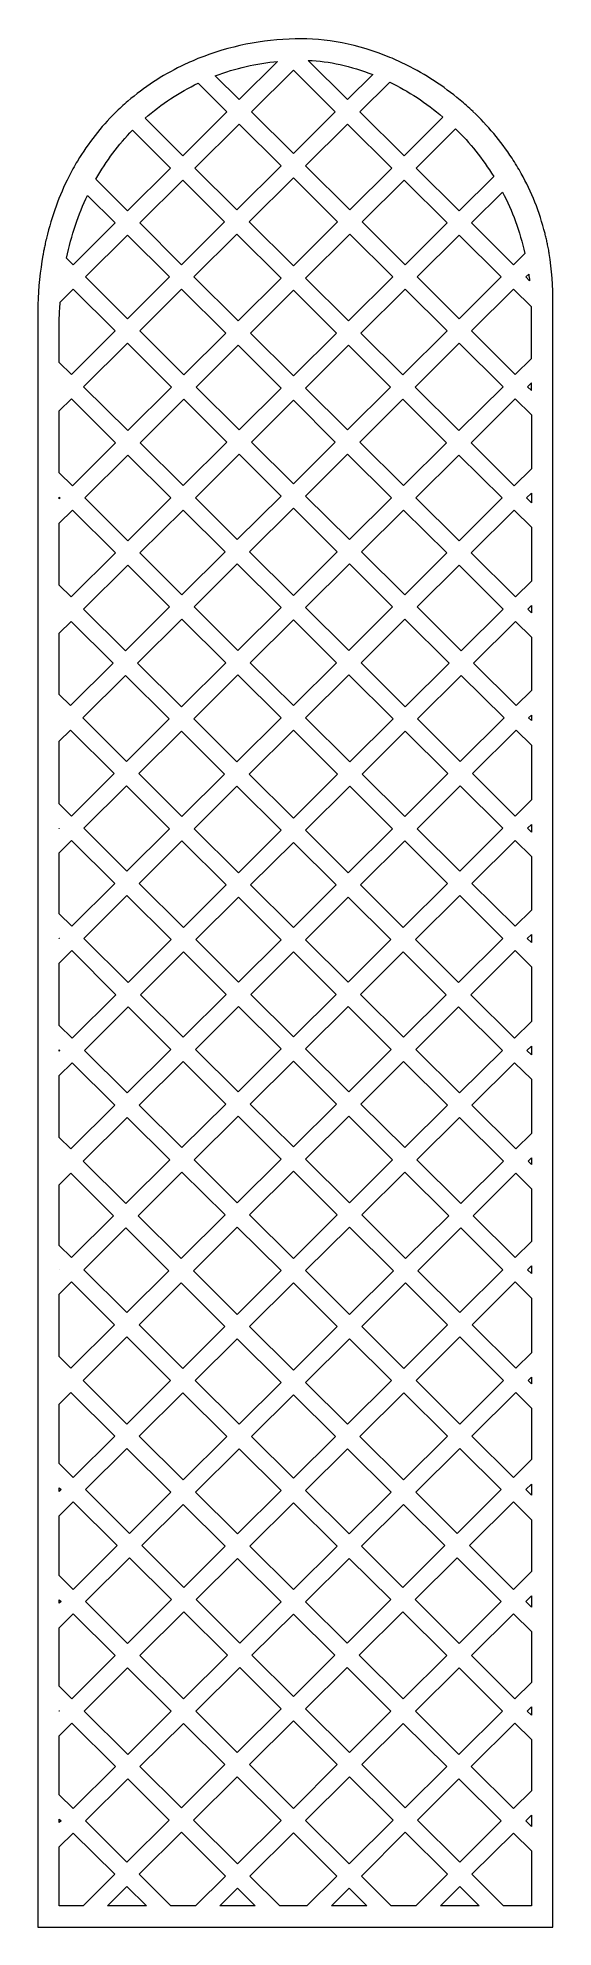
# Model space of a CAD drawing. Header units: centimetres. Extents: x 2 to 6.9, y -9 to 9.
import ezdxf

# ---------------------------------------------------------------- set-up
doc = ezdxf.new("R2010")
doc.units = ezdxf.units.CM
doc.header["$MEASUREMENT"] = 0
doc.layers.add('layer 1', color=7, linetype='Continuous')

msp = doc.modelspace()

# ---------------------------------------------------------------- linework, layer by layer
at = {"layer": 'layer 1', "color": 250, "lineweight": 13}
for points, knots in [([(5.37173, 8.82249), (5.37173, 8.82249), (5.37177, 8.82253), (5.37177, 8.82253), (5.37177, 8.82253), (5.42548, 8.80015), (5.47887, 8.77571), (5.53177, 8.74927), (5.53177, 8.74927), (5.53177, 8.74927), (5.53169, 8.7492), (5.53169, 8.7492), (5.53169, 8.7492), (5.70924, 8.66044), (5.88107, 8.5491), (6.03988, 8.41652), (6.03988, 8.41652), (6.03988, 8.41652), (6.03996, 8.4166), (6.03996, 8.4166), (6.03996, 8.4166), (6.08203, 8.38149), (6.12325, 8.34499), (6.16336, 8.30693), (6.16336, 8.30693), (6.16336, 8.30693), (6.16319, 8.30675), (6.16319, 8.30675), (6.16319, 8.30675), (6.30159, 8.17537), (6.42749, 8.02658), (6.53528, 7.86143), (6.53528, 7.86143), (6.53528, 7.86143), (6.5354, 7.86155), (6.5354, 7.86155), (6.5354, 7.86155), (6.56614, 7.81446), (6.59552, 7.76614), (6.62319, 7.71643), (6.62319, 7.71643), (6.62319, 7.71643), (6.62299, 7.71623), (6.62299, 7.71623), (6.62299, 7.71623), (6.7201, 7.54171), (6.79745, 7.3511), (6.84948, 7.14551), (6.84948, 7.14551), (6.84948, 7.14551), (6.84957, 7.1456), (6.84957, 7.1456), (6.84957, 7.1456), (6.85149, 7.13802), (6.85337, 7.13042), (6.85522, 7.12279), (6.85522, 7.12279), (6.85696, 7.11562), (6.85867, 7.10844), (6.86035, 7.10123), (6.86035, 7.10123), (6.86391, 7.08592), (6.86734, 7.07053), (6.87063, 7.05506), (6.87063, 7.05506), (6.87203, 7.04845), (6.87341, 7.04183), (6.87476, 7.03519), (6.87476, 7.03519), (6.87815, 7.01857), (6.88137, 7.00185), (6.88443, 6.98505), (6.88443, 6.98505), (6.88536, 6.97989), (6.88629, 6.97473), (6.8872, 6.96955), (6.8872, 6.96955), (6.88814, 6.96416), (6.88907, 6.95875), (6.88998, 6.95333), (6.88998, 6.95333), (6.88998, 6.95333), (6.88986, 6.95321), (6.88986, 6.95321), (6.88986, 6.95321), (6.91554, 6.80054), (6.92766, 6.64052), (6.92389, 6.47337), (6.92389, 6.47337), (6.92389, 6.47337), (6.9239, 6.47337), (6.9239, 6.47337), (6.9239, 6.47337), (6.9239, 6.47336), (6.92389, 6.47334), (6.92389, 6.47333), (6.92389, 6.47333), (6.92387, 6.47213), (6.92386, 6.47094), (6.92385, 6.46976), (6.92385, 6.46976), (6.92385, 6.4684), (6.92384, 6.46704), (6.92381, 6.46567), (6.92381, 6.46567), (6.92381, 6.46567), (6.92381, 6.24096), (6.92381, 6.24096), (6.92381, 6.24096), (6.92381, 6.24096), (6.92381, 6.15613), (6.92381, 6.15613), (6.92381, 6.15613), (6.92381, 6.15613), (6.92381, 5.92363), (6.92381, 5.92363), (6.92381, 5.92363), (6.92381, 5.92363), (6.92381, 5.44496), (6.92381, 5.44496), (6.92381, 5.44496), (6.92381, 5.44496), (6.92381, 5.21247), (6.92381, 5.21247), (6.92381, 5.21247), (6.92381, 5.21247), (6.92381, 5.10479), (6.92381, 5.10479), (6.92381, 5.10479), (6.92381, 5.10479), (6.92381, 4.87229), (6.92381, 4.87229), (6.92381, 4.87229), (6.92381, 4.87229), (6.92381, 4.37399), (6.92381, 4.37399), (6.92381, 4.37399), (6.92381, 4.37399), (6.92381, 4.1415), (6.92381, 4.1415), (6.92381, 4.1415), (6.92381, 4.1415), (6.92381, 4.03303), (6.92381, 4.03303), (6.92381, 4.03303), (6.92381, 4.03303), (6.92381, 3.80053), (6.92381, 3.80053), (6.92381, 3.80053), (6.92381, 3.80053), (6.92381, 3.32583), (6.92381, 3.32583), (6.92381, 3.32583), (6.92381, 3.32583), (6.92381, 3.09334), (6.92381, 3.09334), (6.92381, 3.09334), (6.92381, 3.09334), (6.92381, 2.99025), (6.92381, 2.99025), (6.92381, 2.99025), (6.92381, 2.99025), (6.92381, 2.75775), (6.92381, 2.75775), (6.92381, 2.75775), (6.92381, 2.75775), (6.92381, 2.2972), (6.92381, 2.2972), (6.92381, 2.2972), (6.92381, 2.2972), (6.92381, 2.06471), (6.92381, 2.06471), (6.92381, 2.06471), (6.92381, 2.06471), (6.92381, 1.94844), (6.92381, 1.94844), (6.92381, 1.94844), (6.92381, 1.94844), (6.92381, 1.71595), (6.92381, 1.71595), (6.92381, 1.71595), (6.92381, 1.71595), (6.92381, 1.23384), (6.92381, 1.23384), (6.92381, 1.23384), (6.92381, 1.23384), (6.92381, 1.00135), (6.92381, 1.00135), (6.92381, 1.00135), (6.92381, 1.00135), (6.92381, 0.89905), (6.92381, 0.89905), (6.92381, 0.89905), (6.92381, 0.89905), (6.92381, 0.66656), (6.92381, 0.66656), (6.92381, 0.66656), (6.92381, 0.66656), (6.92381, 0.1825), (6.92381, 0.1825), (6.92381, 0.1825), (6.92381, 0.1825), (6.92381, -0.05), (6.92381, -0.05), (6.92381, -0.05), (6.92381, -0.05), (6.92381, -0.16449), (6.92381, -0.16449), (6.92381, -0.16449), (6.92381, -0.16449), (6.92381, -0.39699), (6.92381, -0.39699), (6.92381, -0.39699), (6.92381, -0.39699), (6.92381, -0.88926), (6.92381, -0.88926), (6.92381, -0.88926), (6.92381, -0.88926), (6.92381, -0.96236), (6.92381, -0.96236), (6.92381, -0.96236), (6.92381, -0.96236), (6.92381, -1.23085), (6.92381, -1.23085), (6.92381, -1.23085), (6.92381, -1.23085), (6.92381, -1.46334), (6.92381, -1.46334), (6.92381, -1.46334), (6.92381, -1.46334), (6.92381, -1.93204), (6.92381, -1.93204), (6.92381, -1.93204), (6.92381, -1.93204), (6.92381, -2.12295), (6.92381, -2.12295), (6.92381, -2.12295), (6.92381, -2.12295), (6.92381, -2.26031), (6.92381, -2.26031), (6.92381, -2.26031), (6.92381, -2.26031), (6.92381, -2.4928), (6.92381, -2.4928), (6.92381, -2.4928), (6.92381, -2.4928), (6.92381, -2.97385), (6.92381, -2.97385), (6.92381, -2.97385), (6.92381, -2.97385), (6.92381, -3.20634), (6.92381, -3.20634), (6.92381, -3.20634), (6.92381, -3.20634), (6.92381, -3.32115), (6.92381, -3.32115), (6.92381, -3.32115), (6.92381, -3.32115), (6.92381, -3.55365), (6.92381, -3.55365), (6.92381, -3.55365), (6.92381, -3.55365), (6.92381, -4.02324), (6.92381, -4.02324), (6.92381, -4.02324), (6.92381, -4.02324), (6.92381, -4.25573), (6.92381, -4.25573), (6.92381, -4.25573), (6.92381, -4.25573), (6.92381, -4.33975), (6.92381, -4.33975), (6.92381, -4.33975), (6.92381, -4.33975), (6.92381, -4.57224), (6.92381, -4.57224), (6.92381, -4.57224), (6.92381, -4.57224), (6.92381, -5.08678), (6.92381, -5.08678), (6.92381, -5.08678), (6.92381, -5.08678), (6.92381, -5.18121), (6.92381, -5.18121), (6.92381, -5.18121), (6.92381, -5.18121), (6.92381, -5.40611), (6.92381, -5.40611), (6.92381, -5.40611), (6.92381, -5.40611), (6.92381, -5.63861), (6.92381, -5.63861), (6.92381, -5.63861), (6.92381, -5.63861), (6.92381, -6.15314), (6.92381, -6.15314), (6.92381, -6.15314), (6.92381, -6.15314), (6.92381, -6.38563), (6.92381, -6.38563), (6.92381, -6.38563), (6.92381, -6.38563), (6.92381, -6.46369), (6.92381, -6.46369), (6.92381, -6.46369), (6.92381, -6.46369), (6.92381, -6.69618), (6.92381, -6.69618), (6.92381, -6.69618), (6.92381, -6.69618), (6.92381, -7.49643), (6.92381, -7.49643), (6.92381, -7.49643), (6.92381, -7.49643), (6.92381, -7.72892), (6.92381, -7.72892), (6.92381, -7.72892), (6.92381, -7.72892), (6.92381, -8.24344), (6.92381, -8.24344), (6.92381, -8.24344), (6.92381, -8.24344), (6.92381, -8.30391), (6.92381, -8.30391), (6.92381, -8.30391), (6.92381, -8.30391), (6.92381, -9.00021), (6.92381, -9.00021), (6.92381, -9.00021), (6.92381, -9.00021), (6.66074, -9.00021), (6.66074, -9.00021), (6.66074, -9.00021), (6.66074, -9.00021), (6.42714, -9.00021), (6.42714, -9.00021), (6.42714, -9.00021), (6.42714, -9.00021), (5.6465, -9.00021), (5.6465, -9.00021), (5.6465, -9.00021), (5.6465, -9.00021), (5.58932, -9.00021), (5.58932, -9.00021), (5.58932, -9.00021), (5.58932, -9.00021), (5.41291, -9.00021), (5.41291, -9.00021), (5.41291, -9.00021), (5.41291, -9.00021), (5.35573, -9.00021), (5.35573, -9.00021), (5.35573, -9.00021), (5.35573, -9.00021), (4.60887, -9.00021), (4.60887, -9.00021), (4.60887, -9.00021), (4.60887, -9.00021), (4.52674, -9.00021), (4.52674, -9.00021), (4.52674, -9.00021), (4.52674, -9.00021), (4.37528, -9.00021), (4.37528, -9.00021), (4.37528, -9.00021), (4.37528, -9.00021), (4.29315, -9.00021), (4.29315, -9.00021), (4.29315, -9.00021), (4.29315, -9.00021), (3.54629, -9.00021), (3.54629, -9.00021), (3.54629, -9.00021), (3.54629, -9.00021), (3.48911, -9.00021), (3.48911, -9.00021), (3.48911, -9.00021), (3.48911, -9.00021), (3.3127, -9.00021), (3.3127, -9.00021), (3.3127, -9.00021), (3.3127, -9.00021), (3.25552, -9.00021), (3.25552, -9.00021), (3.25552, -9.00021), (3.25552, -9.00021), (2.47488, -9.00021), (2.47488, -9.00021), (2.47488, -9.00021), (2.47488, -9.00021), (2.24128, -9.00021), (2.24128, -9.00021), (2.24128, -9.00021), (2.24128, -9.00021), (2.01521, -9.00021), (2.01521, -9.00021), (2.01521, -9.00021), (2.01521, -9.00021), (2.01521, -8.34112), (2.01521, -8.34112), (2.01521, -8.34112), (2.01521, -8.34112), (2.01521, -8.20662), (2.01521, -8.20662), (2.01521, -8.20662), (2.01521, -8.20662), (2.01521, -7.76574), (2.01521, -7.76574), (2.01521, -7.76574), (2.01521, -7.76574), (2.01521, -7.53325), (2.01521, -7.53325), (2.01521, -7.53325), (2.01521, -7.53325), (2.01521, -7.17875), (2.01521, -7.17875), (2.01521, -7.17875), (2.01521, -7.17875), (2.01521, -7.14578), (2.01521, -7.14578), (2.01521, -7.14578), (2.01521, -7.14578), (2.01521, -6.733), (2.01521, -6.733), (2.01521, -6.733), (2.01521, -6.733), (2.01521, -6.50051), (2.01521, -6.50051), (2.01521, -6.50051), (2.01521, -6.50051), (2.01521, -6.34881), (2.01521, -6.34881), (2.01521, -6.34881), (2.01521, -6.34881), (2.01521, -6.11631), (2.01521, -6.11631), (2.01521, -6.11631), (2.01521, -6.11631), (2.01521, -5.67543), (2.01521, -5.67543), (2.01521, -5.67543), (2.01521, -5.67543), (2.01521, -5.44293), (2.01521, -5.44293), (2.01521, -5.44293), (2.01521, -5.44293), (2.01521, -5.21841), (2.01521, -5.21841), (2.01521, -5.21841), (2.01521, -5.21841), (2.01521, -5.04996), (2.01521, -5.04996), (2.01521, -5.04996), (2.01521, -5.04996), (2.01521, -4.60907), (2.01521, -4.60907), (2.01521, -4.60907), (2.01521, -4.60907), (2.01521, -4.37657), (2.01521, -4.37657), (2.01521, -4.37657), (2.01521, -4.37657), (2.01521, -4.21891), (2.01521, -4.21891), (2.01521, -4.21891), (2.01521, -4.21891), (2.01521, -3.98642), (2.01521, -3.98642), (2.01521, -3.98642), (2.01521, -3.98642), (2.01521, -3.59047), (2.01521, -3.59047), (2.01521, -3.59047), (2.01521, -3.59047), (2.01521, -3.35797), (2.01521, -3.35797), (2.01521, -3.35797), (2.01521, -3.35797), (2.01521, -3.16952), (2.01521, -3.16952), (2.01521, -3.16952), (2.01521, -3.16952), (2.01521, -2.93703), (2.01521, -2.93703), (2.01521, -2.93703), (2.01521, -2.93703), (2.01521, -2.52962), (2.01521, -2.52962), (2.01521, -2.52962), (2.01521, -2.52962), (2.01521, -2.29713), (2.01521, -2.29713), (2.01521, -2.29713), (2.01521, -2.29713), (2.01521, -2.12771), (2.01521, -2.12771), (2.01521, -2.12771), (2.01521, -2.12771), (2.01521, -1.89522), (2.01521, -1.89522), (2.01521, -1.89522), (2.01521, -1.89522), (2.01521, -1.50016), (2.01521, -1.50016), (2.01521, -1.50016), (2.01521, -1.50016), (2.01521, -1.26767), (2.01521, -1.26767), (2.01521, -1.26767), (2.01521, -1.26767), (2.01521, -0.99957), (2.01521, -0.99957), (2.01521, -0.99957), (2.01521, -0.99957), (2.01521, -0.85244), (2.01521, -0.85244), (2.01521, -0.85244), (2.01521, -0.85244), (2.01521, -0.43381), (2.01521, -0.43381), (2.01521, -0.43381), (2.01521, -0.43381), (2.01521, -0.20131), (2.01521, -0.20131), (2.01521, -0.20131), (2.01521, -0.20131), (2.01521, -0.01317), (2.01521, -0.01317), (2.01521, -0.01317), (2.01521, -0.01317), (2.01521, 0.21932), (2.01521, 0.21932), (2.01521, 0.21932), (2.01521, 0.21932), (2.01521, 0.62974), (2.01521, 0.62974), (2.01521, 0.62974), (2.01521, 0.62974), (2.01521, 0.86223), (2.01521, 0.86223), (2.01521, 0.86223), (2.01521, 0.86223), (2.01521, 1.03817), (2.01521, 1.03817), (2.01521, 1.03817), (2.01521, 1.03817), (2.01521, 1.27066), (2.01521, 1.27066), (2.01521, 1.27066), (2.01521, 1.27066), (2.01521, 1.67913), (2.01521, 1.67913), (2.01521, 1.67913), (2.01521, 1.67913), (2.01521, 1.91162), (2.01521, 1.91162), (2.01521, 1.91162), (2.01521, 1.91162), (2.01521, 2.10153), (2.01521, 2.10153), (2.01521, 2.10153), (2.01521, 2.10153), (2.01521, 2.33402), (2.01521, 2.33402), (2.01521, 2.33402), (2.01521, 2.33402), (2.01521, 2.72093), (2.01521, 2.72093), (2.01521, 2.72093), (2.01521, 2.72093), (2.01521, 2.95343), (2.01521, 2.95343), (2.01521, 2.95343), (2.01521, 2.95343), (2.01521, 3.13016), (2.01521, 3.13016), (2.01521, 3.13016), (2.01521, 3.13016), (2.01521, 3.36265), (2.01521, 3.36265), (2.01521, 3.36265), (2.01521, 3.36265), (2.01521, 3.76371), (2.01521, 3.76371), (2.01521, 3.76371), (2.01521, 3.76371), (2.01521, 3.99621), (2.01521, 3.99621), (2.01521, 3.99621), (2.01521, 3.99621), (2.01521, 4.17832), (2.01521, 4.17832), (2.01521, 4.17832), (2.01521, 4.17832), (2.01521, 4.41081), (2.01521, 4.41081), (2.01521, 4.41081), (2.01521, 4.41081), (2.01521, 4.83547), (2.01521, 4.83547), (2.01521, 4.83547), (2.01521, 4.83547), (2.01521, 5.06797), (2.01521, 5.06797), (2.01521, 5.06797), (2.01521, 5.06797), (2.01521, 5.24929), (2.01521, 5.24929), (2.01521, 5.24929), (2.01521, 5.24929), (2.01521, 5.48178), (2.01521, 5.48178), (2.01521, 5.48178), (2.01521, 5.48178), (2.01521, 5.88681), (2.01521, 5.88681), (2.01521, 5.88681), (2.01521, 5.88681), (2.01521, 6.11931), (2.01521, 6.11931), (2.01521, 6.11931), (2.01521, 6.11931), (2.01521, 6.27778), (2.01521, 6.27778), (2.01521, 6.27778), (2.01521, 6.27778), (2.01521, 6.46569), (2.01521, 6.46569), (2.01521, 6.46569), (2.02082, 6.6307), (2.03752, 6.78723), (2.06394, 6.93557), (2.06394, 6.93557), (2.06627, 6.94862), (2.06868, 6.96161), (2.07116, 6.97453), (2.07116, 6.97453), (2.07363, 6.98742), (2.07619, 7.00022), (2.07881, 7.01298), (2.07881, 7.01298), (2.08051, 7.02123), (2.08224, 7.02944), (2.084, 7.03763), (2.084, 7.03763), (2.08805, 7.05654), (2.09227, 7.07529), (2.09665, 7.09392), (2.09665, 7.09392), (2.09707, 7.09571), (2.09749, 7.0975), (2.09792, 7.09929), (2.09792, 7.09929), (2.14859, 7.31315), (2.2207, 7.50825), (2.31033, 7.68507), (2.31033, 7.68507), (2.31033, 7.68507), (2.31015, 7.68525), (2.31015, 7.68525), (2.31015, 7.68525), (2.3363, 7.73683), (2.36402, 7.78676), (2.39307, 7.83522), (2.39307, 7.83522), (2.39307, 7.83522), (2.39311, 7.83518), (2.39311, 7.83518), (2.39311, 7.83518), (2.49641, 8.00753), (2.6175, 8.16017), (2.75209, 8.29356), (2.75209, 8.29356), (2.75209, 8.29356), (2.75202, 8.29363), (2.75202, 8.29363), (2.75202, 8.29363), (2.79131, 8.33255), (2.8317, 8.36988), (2.87319, 8.40553), (2.87319, 8.40553), (2.87319, 8.40553), (2.8733, 8.40541), (2.8733, 8.40541), (2.8733, 8.40541), (3.02943, 8.53958), (3.20041, 8.65058), (3.38068, 8.7389), (3.38068, 8.7389), (3.38068, 8.7389), (3.38065, 8.73893), (3.38065, 8.73893), (3.38065, 8.73893), (3.43364, 8.76488), (3.48741, 8.78892), (3.54187, 8.81097), (3.54187, 8.81097), (3.54187, 8.81097), (3.54194, 8.8109), (3.54194, 8.8109), (3.54194, 8.8109), (3.83912, 8.93125), (4.15598, 8.99357), (4.46951, 8.99971), (4.46951, 8.99971), (4.7572, 9.00982), (5.06943, 8.94852), (5.37173, 8.82249)], [0, 0, 0, 0, 0.00561798, 0.00561798, 0.00561798, 0.00561798, 0.01123596, 0.01123596, 0.01123596, 0.01123596, 0.01685393, 0.01685393, 0.01685393, 0.01685393, 0.02247191, 0.02247191, 0.02247191, 0.02247191, 0.02808989, 0.02808989, 0.02808989, 0.02808989, 0.03370787, 0.03370787, 0.03370787, 0.03370787, 0.03932584, 0.03932584, 0.03932584, 0.03932584, 0.04494382, 0.04494382, 0.04494382, 0.04494382, 0.0505618, 0.0505618, 0.0505618, 0.0505618, 0.05617978, 0.05617978, 0.05617978, 0.05617978, 0.06179775, 0.06179775, 0.06179775, 0.06179775, 0.06741573, 0.06741573, 0.06741573, 0.06741573, 0.07303371, 0.07303371, 0.07303371, 0.07303371, 0.07865169, 0.07865169, 0.07865169, 0.07865169, 0.08426966, 0.08426966, 0.08426966, 0.08426966, 0.08988764, 0.08988764, 0.08988764, 0.08988764, 0.09550562, 0.09550562, 0.09550562, 0.09550562, 0.1011236, 0.1011236, 0.1011236, 0.1011236, 0.10674157, 0.10674157, 0.10674157, 0.10674157, 0.11235955, 0.11235955, 0.11235955, 0.11235955, 0.11797753, 0.11797753, 0.11797753, 0.11797753, 0.12359551, 0.12359551, 0.12359551, 0.12359551, 0.12921348, 0.12921348, 0.12921348, 0.12921348, 0.13483146, 0.13483146, 0.13483146, 0.13483146, 0.14044944, 0.14044944, 0.14044944, 0.14044944, 0.14606742, 0.14606742, 0.14606742, 0.14606742, 0.15168539, 0.15168539, 0.15168539, 0.15168539, 0.15730337, 0.15730337, 0.15730337, 0.15730337, 0.16292135, 0.16292135, 0.16292135, 0.16292135, 0.16853933, 0.16853933, 0.16853933, 0.16853933, 0.1741573, 0.1741573, 0.1741573, 0.1741573, 0.17977528, 0.17977528, 0.17977528, 0.17977528, 0.18539326, 0.18539326, 0.18539326, 0.18539326, 0.19101124, 0.19101124, 0.19101124, 0.19101124, 0.19662921, 0.19662921, 0.19662921, 0.19662921, 0.20224719, 0.20224719, 0.20224719, 0.20224719, 0.20786517, 0.20786517, 0.20786517, 0.20786517, 0.21348315, 0.21348315, 0.21348315, 0.21348315, 0.21910112, 0.21910112, 0.21910112, 0.21910112, 0.2247191, 0.2247191, 0.2247191, 0.2247191, 0.23033708, 0.23033708, 0.23033708, 0.23033708, 0.23595506, 0.23595506, 0.23595506, 0.23595506, 0.24157303, 0.24157303, 0.24157303, 0.24157303, 0.24719101, 0.24719101, 0.24719101, 0.24719101, 0.25280899, 0.25280899, 0.25280899, 0.25280899, 0.25842697, 0.25842697, 0.25842697, 0.25842697, 0.26404494, 0.26404494, 0.26404494, 0.26404494, 0.26966292, 0.26966292, 0.26966292, 0.26966292, 0.2752809, 0.2752809, 0.2752809, 0.2752809, 0.28089888, 0.28089888, 0.28089888, 0.28089888, 0.28651685, 0.28651685, 0.28651685, 0.28651685, 0.29213483, 0.29213483, 0.29213483, 0.29213483, 0.29775281, 0.29775281, 0.29775281, 0.29775281, 0.30337079, 0.30337079, 0.30337079, 0.30337079, 0.30898876, 0.30898876, 0.30898876, 0.30898876, 0.31460674, 0.31460674, 0.31460674, 0.31460674, 0.32022472, 0.32022472, 0.32022472, 0.32022472, 0.3258427, 0.3258427, 0.3258427, 0.3258427, 0.33146067, 0.33146067, 0.33146067, 0.33146067, 0.33707865, 0.33707865, 0.33707865, 0.33707865, 0.34269663, 0.34269663, 0.34269663, 0.34269663, 0.34831461, 0.34831461, 0.34831461, 0.34831461, 0.35393258, 0.35393258, 0.35393258, 0.35393258, 0.35955056, 0.35955056, 0.35955056, 0.35955056, 0.36516854, 0.36516854, 0.36516854, 0.36516854, 0.37078652, 0.37078652, 0.37078652, 0.37078652, 0.37640449, 0.37640449, 0.37640449, 0.37640449, 0.38202247, 0.38202247, 0.38202247, 0.38202247, 0.38764045, 0.38764045, 0.38764045, 0.38764045, 0.39325843, 0.39325843, 0.39325843, 0.39325843, 0.3988764, 0.3988764, 0.3988764, 0.3988764, 0.40449438, 0.40449438, 0.40449438, 0.40449438, 0.41011236, 0.41011236, 0.41011236, 0.41011236, 0.41573034, 0.41573034, 0.41573034, 0.41573034, 0.42134831, 0.42134831, 0.42134831, 0.42134831, 0.42696629, 0.42696629, 0.42696629, 0.42696629, 0.43258427, 0.43258427, 0.43258427, 0.43258427, 0.43820225, 0.43820225, 0.43820225, 0.43820225, 0.44382022, 0.44382022, 0.44382022, 0.44382022, 0.4494382, 0.4494382, 0.4494382, 0.4494382, 0.45505618, 0.45505618, 0.45505618, 0.45505618, 0.46067416, 0.46067416, 0.46067416, 0.46067416, 0.46629213, 0.46629213, 0.46629213, 0.46629213, 0.47191011, 0.47191011, 0.47191011, 0.47191011, 0.47752809, 0.47752809, 0.47752809, 0.47752809, 0.48314607, 0.48314607, 0.48314607, 0.48314607, 0.48876404, 0.48876404, 0.48876404, 0.48876404, 0.49438202, 0.49438202, 0.49438202, 0.49438202, 0.5, 0.5, 0.5, 0.5, 0.50561798, 0.50561798, 0.50561798, 0.50561798, 0.51123596, 0.51123596, 0.51123596, 0.51123596, 0.51685393, 0.51685393, 0.51685393, 0.51685393, 0.52247191, 0.52247191, 0.52247191, 0.52247191, 0.52808989, 0.52808989, 0.52808989, 0.52808989, 0.53370787, 0.53370787, 0.53370787, 0.53370787, 0.53932584, 0.53932584, 0.53932584, 0.53932584, 0.54494382, 0.54494382, 0.54494382, 0.54494382, 0.5505618, 0.5505618, 0.5505618, 0.5505618, 0.55617978, 0.55617978, 0.55617978, 0.55617978, 0.56179775, 0.56179775, 0.56179775, 0.56179775, 0.56741573, 0.56741573, 0.56741573, 0.56741573, 0.57303371, 0.57303371, 0.57303371, 0.57303371, 0.57865169, 0.57865169, 0.57865169, 0.57865169, 0.58426966, 0.58426966, 0.58426966, 0.58426966, 0.58988764, 0.58988764, 0.58988764, 0.58988764, 0.59550562, 0.59550562, 0.59550562, 0.59550562, 0.6011236, 0.6011236, 0.6011236, 0.6011236, 0.60674157, 0.60674157, 0.60674157, 0.60674157, 0.61235955, 0.61235955, 0.61235955, 0.61235955, 0.61797753, 0.61797753, 0.61797753, 0.61797753, 0.62359551, 0.62359551, 0.62359551, 0.62359551, 0.62921348, 0.62921348, 0.62921348, 0.62921348, 0.63483146, 0.63483146, 0.63483146, 0.63483146, 0.64044944, 0.64044944, 0.64044944, 0.64044944, 0.64606742, 0.64606742, 0.64606742, 0.64606742, 0.65168539, 0.65168539, 0.65168539, 0.65168539, 0.65730337, 0.65730337, 0.65730337, 0.65730337, 0.66292135, 0.66292135, 0.66292135, 0.66292135, 0.66853933, 0.66853933, 0.66853933, 0.66853933, 0.6741573, 0.6741573, 0.6741573, 0.6741573, 0.67977528, 0.67977528, 0.67977528, 0.67977528, 0.68539326, 0.68539326, 0.68539326, 0.68539326, 0.69101124, 0.69101124, 0.69101124, 0.69101124, 0.69662921, 0.69662921, 0.69662921, 0.69662921, 0.70224719, 0.70224719, 0.70224719, 0.70224719, 0.70786517, 0.70786517, 0.70786517, 0.70786517, 0.71348315, 0.71348315, 0.71348315, 0.71348315, 0.71910112, 0.71910112, 0.71910112, 0.71910112, 0.7247191, 0.7247191, 0.7247191, 0.7247191, 0.73033708, 0.73033708, 0.73033708, 0.73033708, 0.73595506, 0.73595506, 0.73595506, 0.73595506, 0.74157303, 0.74157303, 0.74157303, 0.74157303, 0.74719101, 0.74719101, 0.74719101, 0.74719101, 0.75280899, 0.75280899, 0.75280899, 0.75280899, 0.75842697, 0.75842697, 0.75842697, 0.75842697, 0.76404494, 0.76404494, 0.76404494, 0.76404494, 0.76966292, 0.76966292, 0.76966292, 0.76966292, 0.7752809, 0.7752809, 0.7752809, 0.7752809, 0.78089888, 0.78089888, 0.78089888, 0.78089888, 0.78651685, 0.78651685, 0.78651685, 0.78651685, 0.79213483, 0.79213483, 0.79213483, 0.79213483, 0.79775281, 0.79775281, 0.79775281, 0.79775281, 0.80337079, 0.80337079, 0.80337079, 0.80337079, 0.80898876, 0.80898876, 0.80898876, 0.80898876, 0.81460674, 0.81460674, 0.81460674, 0.81460674, 0.82022472, 0.82022472, 0.82022472, 0.82022472, 0.8258427, 0.8258427, 0.8258427, 0.8258427, 0.83146067, 0.83146067, 0.83146067, 0.83146067, 0.83707865, 0.83707865, 0.83707865, 0.83707865, 0.84269663, 0.84269663, 0.84269663, 0.84269663, 0.84831461, 0.84831461, 0.84831461, 0.84831461, 0.85393258, 0.85393258, 0.85393258, 0.85393258, 0.85955056, 0.85955056, 0.85955056, 0.85955056, 0.86516854, 0.86516854, 0.86516854, 0.86516854, 0.87078652, 0.87078652, 0.87078652, 0.87078652, 0.87640449, 0.87640449, 0.87640449, 0.87640449, 0.88202247, 0.88202247, 0.88202247, 0.88202247, 0.88764045, 0.88764045, 0.88764045, 0.88764045, 0.89325843, 0.89325843, 0.89325843, 0.89325843, 0.8988764, 0.8988764, 0.8988764, 0.8988764, 0.90449438, 0.90449438, 0.90449438, 0.90449438, 0.91011236, 0.91011236, 0.91011236, 0.91011236, 0.91573034, 0.91573034, 0.91573034, 0.91573034, 0.92134831, 0.92134831, 0.92134831, 0.92134831, 0.92696629, 0.92696629, 0.92696629, 0.92696629, 0.93258427, 0.93258427, 0.93258427, 0.93258427, 0.93820225, 0.93820225, 0.93820225, 0.93820225, 0.94382022, 0.94382022, 0.94382022, 0.94382022, 0.9494382, 0.9494382, 0.9494382, 0.9494382, 0.95505618, 0.95505618, 0.95505618, 0.95505618, 0.96067416, 0.96067416, 0.96067416, 0.96067416, 0.96629213, 0.96629213, 0.96629213, 0.96629213, 0.97191011, 0.97191011, 0.97191011, 0.97191011, 0.97752809, 0.97752809, 0.97752809, 0.97752809, 0.98314607, 0.98314607, 0.98314607, 0.98314607, 0.98876404, 0.98876404, 0.98876404, 0.98876404, 1, 1, 1, 1]), ([(3.93433, 8.42035), (3.93433, 8.42035), (4.30107, 8.78537), (4.30107, 8.78537), (4.30107, 8.78537), (4.1002, 8.76617), (3.89985, 8.72006), (3.70719, 8.64642), (3.70719, 8.64642), (3.70719, 8.64642), (3.93433, 8.42035), (3.93433, 8.42035)], [0, 0, 0, 0, 0.25, 0.25, 0.25, 0.25, 0.5, 0.5, 0.5, 0.5, 1, 1, 1, 1]), ([(4.45101, 8.7021), (4.45101, 8.7021), (4.05113, 8.30411), (4.05113, 8.30411), (4.05113, 8.30411), (4.05113, 8.30411), (4.45101, 7.90611), (4.45101, 7.90611), (4.45101, 7.90611), (4.45101, 7.90611), (4.85089, 8.30411), (4.85089, 8.30411), (4.85089, 8.30411), (4.85089, 8.30411), (4.45101, 8.7021), (4.45101, 8.7021)], [0, 0, 0, 0, 0.2, 0.2, 0.2, 0.2, 0.4, 0.4, 0.4, 0.4, 0.6, 0.6, 0.6, 0.6, 1, 1, 1, 1]), ([(4.96769, 8.42035), (4.96769, 8.42035), (5.20756, 8.65909), (5.20756, 8.65909), (5.20756, 8.65909), (5.00111, 8.74028), (4.7915, 8.78637), (4.59159, 8.79469), (4.59159, 8.79469), (4.59159, 8.79469), (4.96769, 8.42035), (4.96769, 8.42035)], [0, 0, 0, 0, 0.25, 0.25, 0.25, 0.25, 0.5, 0.5, 0.5, 0.5, 1, 1, 1, 1]), ([(3.39631, 7.88487), (3.39631, 7.88487), (3.81753, 8.30411), (3.81753, 8.30411), (3.81753, 8.30411), (3.81753, 8.30411), (3.5439, 8.57645), (3.5439, 8.57645), (3.5439, 8.57645), (3.36398, 8.49069), (3.19299, 8.37948), (3.03729, 8.2422), (3.03729, 8.2422), (3.03729, 8.2422), (3.39631, 7.88487), (3.39631, 7.88487)], [0, 0, 0, 0, 0.2, 0.2, 0.2, 0.2, 0.4, 0.4, 0.4, 0.4, 0.6, 0.6, 0.6, 0.6, 1, 1, 1, 1]), ([(5.36954, 8.58782), (5.36954, 8.58782), (5.08449, 8.30411), (5.08449, 8.30411), (5.08449, 8.30411), (5.08449, 8.30411), (5.50571, 7.88487), (5.50571, 7.88487), (5.50571, 7.88487), (5.50571, 7.88487), (5.87627, 8.25369), (5.87627, 8.25369), (5.87627, 8.25369), (5.71782, 8.38973), (5.54613, 8.50168), (5.36954, 8.58782)], [0, 0, 0, 0, 0.2, 0.2, 0.2, 0.2, 0.4, 0.4, 0.4, 0.4, 0.6, 0.6, 0.6, 0.6, 1, 1, 1, 1]), ([(2.86975, 7.36079), (2.86975, 7.36079), (3.27951, 7.76862), (3.27951, 7.76862), (3.27951, 7.76862), (3.27951, 7.76862), (2.9178, 8.12863), (2.9178, 8.12863), (2.9178, 8.12863), (2.78627, 7.99374), (2.66824, 7.83797), (2.56825, 7.66087), (2.56825, 7.66087), (2.56825, 7.66087), (2.86975, 7.36079), (2.86975, 7.36079)], [0, 0, 0, 0, 0.2, 0.2, 0.2, 0.2, 0.4, 0.4, 0.4, 0.4, 0.6, 0.6, 0.6, 0.6, 1, 1, 1, 1]), ([(3.93433, 8.18786), (3.93433, 8.18786), (3.51311, 7.76862), (3.51311, 7.76862), (3.51311, 7.76862), (3.51311, 7.76862), (3.91299, 7.37062), (3.91299, 7.37062), (3.91299, 7.37062), (3.91299, 7.37062), (4.33421, 7.78986), (4.33421, 7.78986), (4.33421, 7.78986), (4.33421, 7.78986), (3.93433, 8.18786), (3.93433, 8.18786)], [0, 0, 0, 0, 0.2, 0.2, 0.2, 0.2, 0.4, 0.4, 0.4, 0.4, 0.6, 0.6, 0.6, 0.6, 1, 1, 1, 1]), ([(4.96769, 8.18786), (4.96769, 8.18786), (4.56781, 7.78986), (4.56781, 7.78986), (4.56781, 7.78986), (4.56781, 7.78986), (4.98903, 7.37062), (4.98903, 7.37062), (4.98903, 7.37062), (4.98903, 7.37062), (5.38891, 7.76862), (5.38891, 7.76862), (5.38891, 7.76862), (5.38891, 7.76862), (4.96769, 8.18786), (4.96769, 8.18786)], [0, 0, 0, 0, 0.2, 0.2, 0.2, 0.2, 0.4, 0.4, 0.4, 0.4, 0.6, 0.6, 0.6, 0.6, 1, 1, 1, 1]), ([(5.99773, 8.14207), (5.99773, 8.14207), (5.62251, 7.76862), (5.62251, 7.76862), (5.62251, 7.76862), (5.62251, 7.76862), (6.03227, 7.36079), (6.03227, 7.36079), (6.03227, 7.36079), (6.03227, 7.36079), (6.36028, 7.68725), (6.36028, 7.68725), (6.36028, 7.68725), (6.25581, 7.85703), (6.13296, 8.00904), (5.99773, 8.14207)], [0, 0, 0, 0, 0.2, 0.2, 0.2, 0.2, 0.4, 0.4, 0.4, 0.4, 0.6, 0.6, 0.6, 0.6, 1, 1, 1, 1]), ([(3.39631, 7.65237), (3.39631, 7.65237), (2.98655, 7.24454), (2.98655, 7.24454), (2.98655, 7.24454), (2.98655, 7.24454), (3.38643, 6.84654), (3.38643, 6.84654), (3.38643, 6.84654), (3.38643, 6.84654), (3.79619, 7.25438), (3.79619, 7.25438), (3.79619, 7.25438), (3.79619, 7.25438), (3.39631, 7.65237), (3.39631, 7.65237)], [0, 0, 0, 0, 0.2, 0.2, 0.2, 0.2, 0.4, 0.4, 0.4, 0.4, 0.6, 0.6, 0.6, 0.6, 1, 1, 1, 1]), ([(4.45101, 7.67361), (4.45101, 7.67361), (4.02979, 7.25438), (4.02979, 7.25438), (4.02979, 7.25438), (4.02979, 7.25438), (4.45101, 6.83514), (4.45101, 6.83514), (4.45101, 6.83514), (4.45101, 6.83514), (4.87223, 7.25437), (4.87223, 7.25437), (4.87223, 7.25437), (4.87223, 7.25437), (4.45101, 7.67361), (4.45101, 7.67361)], [0, 0, 0, 0, 0.2, 0.2, 0.2, 0.2, 0.4, 0.4, 0.4, 0.4, 0.6, 0.6, 0.6, 0.6, 1, 1, 1, 1]), ([(5.50571, 7.65237), (5.50571, 7.65237), (5.10583, 7.25438), (5.10583, 7.25438), (5.10583, 7.25438), (5.10583, 7.25438), (5.51559, 6.84654), (5.51559, 6.84654), (5.51559, 6.84654), (5.51559, 6.84654), (5.91547, 7.24454), (5.91547, 7.24454), (5.91547, 7.24454), (5.91547, 7.24454), (5.50571, 7.65237), (5.50571, 7.65237)], [0, 0, 0, 0, 0.2, 0.2, 0.2, 0.2, 0.4, 0.4, 0.4, 0.4, 0.6, 0.6, 0.6, 0.6, 1, 1, 1, 1]), ([(2.353, 6.84647), (2.353, 6.84647), (2.75295, 7.24454), (2.75295, 7.24454), (2.75295, 7.24454), (2.75295, 7.24454), (2.48872, 7.50752), (2.48872, 7.50752), (2.48872, 7.50752), (2.40355, 7.32777), (2.33576, 7.12869), (2.28933, 6.90984), (2.28933, 6.90984), (2.28933, 6.90984), (2.353, 6.84647), (2.353, 6.84647)], [0, 0, 0, 0, 0.2, 0.2, 0.2, 0.2, 0.4, 0.4, 0.4, 0.4, 0.6, 0.6, 0.6, 0.6, 1, 1, 1, 1]), ([(6.4446, 7.53868), (6.4446, 7.53868), (6.14907, 7.24454), (6.14907, 7.24454), (6.14907, 7.24454), (6.14907, 7.24454), (6.54902, 6.84647), (6.54902, 6.84647), (6.54902, 6.84647), (6.54902, 6.84647), (6.6577, 6.95464), (6.6577, 6.95464), (6.6577, 6.95464), (6.61025, 7.16561), (6.53729, 7.36069), (6.4446, 7.53868)], [0, 0, 0, 0, 0.2, 0.2, 0.2, 0.2, 0.4, 0.4, 0.4, 0.4, 0.6, 0.6, 0.6, 0.6, 1, 1, 1, 1]), ([(2.86975, 7.12829), (2.86975, 7.12829), (2.4698, 6.73023), (2.4698, 6.73023), (2.4698, 6.73023), (2.4698, 6.73023), (2.86968, 6.33223), (2.86968, 6.33223), (2.86968, 6.33223), (2.86968, 6.33223), (3.26963, 6.73029), (3.26963, 6.73029), (3.26963, 6.73029), (3.26963, 6.73029), (2.86975, 7.12829), (2.86975, 7.12829)], [0, 0, 0, 0, 0.2, 0.2, 0.2, 0.2, 0.4, 0.4, 0.4, 0.4, 0.6, 0.6, 0.6, 0.6, 1, 1, 1, 1]), ([(3.91299, 7.13813), (3.91299, 7.13813), (3.50323, 6.7303), (3.50323, 6.7303), (3.50323, 6.7303), (3.50323, 6.7303), (3.92445, 6.31106), (3.92445, 6.31106), (3.92445, 6.31106), (3.92445, 6.31106), (4.33421, 6.71889), (4.33421, 6.71889), (4.33421, 6.71889), (4.33421, 6.71889), (3.91299, 7.13813), (3.91299, 7.13813)], [0, 0, 0, 0, 0.2, 0.2, 0.2, 0.2, 0.4, 0.4, 0.4, 0.4, 0.6, 0.6, 0.6, 0.6, 1, 1, 1, 1]), ([(4.98903, 7.13813), (4.98903, 7.13813), (4.56781, 6.71889), (4.56781, 6.71889), (4.56781, 6.71889), (4.56781, 6.71889), (4.97757, 6.31106), (4.97757, 6.31106), (4.97757, 6.31106), (4.97757, 6.31106), (5.39879, 6.73029), (5.39879, 6.73029), (5.39879, 6.73029), (5.39879, 6.73029), (4.98903, 7.13813), (4.98903, 7.13813)], [0, 0, 0, 0, 0.2, 0.2, 0.2, 0.2, 0.4, 0.4, 0.4, 0.4, 0.6, 0.6, 0.6, 0.6, 1, 1, 1, 1]), ([(6.03227, 7.12829), (6.03227, 7.12829), (5.63239, 6.7303), (5.63239, 6.7303), (5.63239, 6.7303), (5.63239, 6.7303), (6.03234, 6.33223), (6.03234, 6.33223), (6.03234, 6.33223), (6.03234, 6.33223), (6.43222, 6.73023), (6.43222, 6.73023), (6.43222, 6.73023), (6.43222, 6.73023), (6.03227, 7.12829), (6.03227, 7.12829)], [0, 0, 0, 0, 0.2, 0.2, 0.2, 0.2, 0.4, 0.4, 0.4, 0.4, 0.6, 0.6, 0.6, 0.6, 1, 1, 1, 1]), ([(6.69381, 6.75808), (6.69381, 6.75808), (6.66582, 6.73023), (6.66582, 6.73023), (6.66582, 6.73023), (6.66582, 6.73023), (6.70214, 6.69407), (6.70214, 6.69407), (6.70214, 6.69407), (6.69963, 6.71556), (6.69684, 6.73689), (6.69381, 6.75808)], [0, 0, 0, 0, 0.25, 0.25, 0.25, 0.25, 0.5, 0.5, 0.5, 0.5, 1, 1, 1, 1]), ([(2.353, 6.61398), (2.353, 6.61398), (2.2293, 6.49086), (2.2293, 6.49086), (2.2293, 6.49086), (2.22481, 6.43457), (2.2216, 6.37721), (2.21973, 6.31874), (2.21973, 6.31874), (2.21973, 6.31874), (2.21973, 5.91575), (2.21973, 5.91575), (2.21973, 5.91575), (2.21973, 5.91575), (2.33548, 5.80055), (2.33548, 5.80055), (2.33548, 5.80055), (2.33548, 5.80055), (2.75288, 6.21598), (2.75288, 6.21598), (2.75288, 6.21598), (2.75288, 6.21598), (2.353, 6.61398), (2.353, 6.61398)], [0, 0, 0, 0, 0.14285714, 0.14285714, 0.14285714, 0.14285714, 0.28571429, 0.28571429, 0.28571429, 0.28571429, 0.42857143, 0.42857143, 0.42857143, 0.42857143, 0.57142857, 0.57142857, 0.57142857, 0.57142857, 0.71428571, 0.71428571, 0.71428571, 0.71428571, 1, 1, 1, 1]), ([(3.38643, 6.61405), (3.38643, 6.61405), (2.98648, 6.21598), (2.98648, 6.21598), (2.98648, 6.21598), (2.98648, 6.21598), (3.4077, 5.79674), (3.4077, 5.79674), (3.4077, 5.79674), (3.4077, 5.79674), (3.80765, 6.19481), (3.80765, 6.19481), (3.80765, 6.19481), (3.80765, 6.19481), (3.38643, 6.61405), (3.38643, 6.61405)], [0, 0, 0, 0, 0.2, 0.2, 0.2, 0.2, 0.4, 0.4, 0.4, 0.4, 0.6, 0.6, 0.6, 0.6, 1, 1, 1, 1]), ([(4.45101, 6.60264), (4.45101, 6.60264), (4.04125, 6.19481), (4.04125, 6.19481), (4.04125, 6.19481), (4.04125, 6.19481), (4.45101, 5.78698), (4.45101, 5.78698), (4.45101, 5.78698), (4.45101, 5.78698), (4.86077, 6.19481), (4.86077, 6.19481), (4.86077, 6.19481), (4.86077, 6.19481), (4.45101, 6.60264), (4.45101, 6.60264)], [0, 0, 0, 0, 0.2, 0.2, 0.2, 0.2, 0.4, 0.4, 0.4, 0.4, 0.6, 0.6, 0.6, 0.6, 1, 1, 1, 1]), ([(5.51559, 6.61405), (5.51559, 6.61405), (5.09437, 6.19481), (5.09437, 6.19481), (5.09437, 6.19481), (5.09437, 6.19481), (5.49432, 5.79674), (5.49432, 5.79674), (5.49432, 5.79674), (5.49432, 5.79674), (5.91554, 6.21598), (5.91554, 6.21598), (5.91554, 6.21598), (5.91554, 6.21598), (5.51559, 6.61405), (5.51559, 6.61405)], [0, 0, 0, 0, 0.2, 0.2, 0.2, 0.2, 0.4, 0.4, 0.4, 0.4, 0.6, 0.6, 0.6, 0.6, 1, 1, 1, 1]), ([(6.71928, 6.31872), (6.71928, 6.31872), (6.71928, 5.95257), (6.71928, 5.95257), (6.71928, 5.95257), (6.71928, 5.95257), (6.56654, 5.80055), (6.56654, 5.80055), (6.56654, 5.80055), (6.56654, 5.80055), (6.14914, 6.21598), (6.14914, 6.21598), (6.14914, 6.21598), (6.14914, 6.21598), (6.54902, 6.61398), (6.54902, 6.61398), (6.54902, 6.61398), (6.54902, 6.61398), (6.71924, 6.44456), (6.71924, 6.44456), (6.71924, 6.44456), (6.72014, 6.40305), (6.72029, 6.36116), (6.71928, 6.31872)], [0, 0, 0, 0, 0.14285714, 0.14285714, 0.14285714, 0.14285714, 0.28571429, 0.28571429, 0.28571429, 0.28571429, 0.42857143, 0.42857143, 0.42857143, 0.42857143, 0.57142857, 0.57142857, 0.57142857, 0.57142857, 0.71428571, 0.71428571, 0.71428571, 0.71428571, 1, 1, 1, 1]), ([(2.86968, 6.09973), (2.86968, 6.09973), (2.45228, 5.6843), (2.45228, 5.6843), (2.45228, 5.6843), (2.45228, 5.6843), (2.8735, 5.26506), (2.8735, 5.26506), (2.8735, 5.26506), (2.8735, 5.26506), (3.2909, 5.6805), (3.2909, 5.6805), (3.2909, 5.6805), (3.2909, 5.6805), (2.86968, 6.09973), (2.86968, 6.09973)], [0, 0, 0, 0, 0.2, 0.2, 0.2, 0.2, 0.4, 0.4, 0.4, 0.4, 0.6, 0.6, 0.6, 0.6, 1, 1, 1, 1]), ([(3.92445, 6.07856), (3.92445, 6.07856), (3.5245, 5.6805), (3.5245, 5.6805), (3.5245, 5.6805), (3.5245, 5.6805), (3.93426, 5.27266), (3.93426, 5.27266), (3.93426, 5.27266), (3.93426, 5.27266), (4.33421, 5.67073), (4.33421, 5.67073), (4.33421, 5.67073), (4.33421, 5.67073), (3.92445, 6.07856), (3.92445, 6.07856)], [0, 0, 0, 0, 0.2, 0.2, 0.2, 0.2, 0.4, 0.4, 0.4, 0.4, 0.6, 0.6, 0.6, 0.6, 1, 1, 1, 1]), ([(4.97757, 6.07856), (4.97757, 6.07856), (4.56781, 5.67073), (4.56781, 5.67073), (4.56781, 5.67073), (4.56781, 5.67073), (4.96776, 5.27266), (4.96776, 5.27266), (4.96776, 5.27266), (4.96776, 5.27266), (5.37752, 5.6805), (5.37752, 5.6805), (5.37752, 5.6805), (5.37752, 5.6805), (4.97757, 6.07856), (4.97757, 6.07856)], [0, 0, 0, 0, 0.2, 0.2, 0.2, 0.2, 0.4, 0.4, 0.4, 0.4, 0.6, 0.6, 0.6, 0.6, 1, 1, 1, 1]), ([(6.03234, 6.09973), (6.03234, 6.09973), (5.61112, 5.6805), (5.61112, 5.6805), (5.61112, 5.6805), (5.61112, 5.6805), (6.02852, 5.26506), (6.02852, 5.26506), (6.02852, 5.26506), (6.02852, 5.26506), (6.44974, 5.6843), (6.44974, 5.6843), (6.44974, 5.6843), (6.44974, 5.6843), (6.03234, 6.09973), (6.03234, 6.09973)], [0, 0, 0, 0, 0.2, 0.2, 0.2, 0.2, 0.4, 0.4, 0.4, 0.4, 0.6, 0.6, 0.6, 0.6, 1, 1, 1, 1]), ([(6.71928, 5.72007), (6.71928, 5.72007), (6.71928, 5.64852), (6.71928, 5.64852), (6.71928, 5.64852), (6.71928, 5.64852), (6.68334, 5.6843), (6.68334, 5.6843), (6.68334, 5.6843), (6.68334, 5.6843), (6.71928, 5.72007), (6.71928, 5.72007)], [0, 0, 0, 0, 0.25, 0.25, 0.25, 0.25, 0.5, 0.5, 0.5, 0.5, 1, 1, 1, 1]), ([(2.33548, 5.56805), (2.33548, 5.56805), (2.21973, 5.45285), (2.21973, 5.45285), (2.21973, 5.45285), (2.21973, 5.45285), (2.21973, 4.86441), (2.21973, 4.86441), (2.21973, 4.86441), (2.21973, 4.86441), (2.34534, 4.73939), (2.34534, 4.73939), (2.34534, 4.73939), (2.34534, 4.73939), (2.7567, 5.14881), (2.7567, 5.14881), (2.7567, 5.14881), (2.7567, 5.14881), (2.33548, 5.56805), (2.33548, 5.56805)], [0, 0, 0, 0, 0.16666667, 0.16666667, 0.16666667, 0.16666667, 0.33333333, 0.33333333, 0.33333333, 0.33333333, 0.5, 0.5, 0.5, 0.5, 0.66666667, 0.66666667, 0.66666667, 0.66666667, 1, 1, 1, 1]), ([(3.4077, 5.56425), (3.4077, 5.56425), (2.9903, 5.14881), (2.9903, 5.14881), (2.9903, 5.14881), (2.9903, 5.14881), (3.40006, 4.74098), (3.40006, 4.74098), (3.40006, 4.74098), (3.40006, 4.74098), (3.81746, 5.15642), (3.81746, 5.15642), (3.81746, 5.15642), (3.81746, 5.15642), (3.4077, 5.56425), (3.4077, 5.56425)], [0, 0, 0, 0, 0.2, 0.2, 0.2, 0.2, 0.4, 0.4, 0.4, 0.4, 0.6, 0.6, 0.6, 0.6, 1, 1, 1, 1]), ([(4.45101, 5.55448), (4.45101, 5.55448), (4.05106, 5.15641), (4.05106, 5.15641), (4.05106, 5.15641), (4.05106, 5.15641), (4.45101, 4.75835), (4.45101, 4.75835), (4.45101, 4.75835), (4.45101, 4.75835), (4.85096, 5.15641), (4.85096, 5.15641), (4.85096, 5.15641), (4.85096, 5.15641), (4.45101, 5.55448), (4.45101, 5.55448)], [0, 0, 0, 0, 0.2, 0.2, 0.2, 0.2, 0.4, 0.4, 0.4, 0.4, 0.6, 0.6, 0.6, 0.6, 1, 1, 1, 1]), ([(5.49432, 5.56425), (5.49432, 5.56425), (5.08456, 5.15642), (5.08456, 5.15642), (5.08456, 5.15642), (5.08456, 5.15642), (5.50196, 4.74098), (5.50196, 4.74098), (5.50196, 4.74098), (5.50196, 4.74098), (5.91172, 5.14881), (5.91172, 5.14881), (5.91172, 5.14881), (5.91172, 5.14881), (5.49432, 5.56425), (5.49432, 5.56425)], [0, 0, 0, 0, 0.2, 0.2, 0.2, 0.2, 0.4, 0.4, 0.4, 0.4, 0.6, 0.6, 0.6, 0.6, 1, 1, 1, 1]), ([(6.56654, 5.56805), (6.56654, 5.56805), (6.14532, 5.14881), (6.14532, 5.14881), (6.14532, 5.14881), (6.14532, 5.14881), (6.55668, 4.73939), (6.55668, 4.73939), (6.55668, 4.73939), (6.55668, 4.73939), (6.71928, 4.90123), (6.71928, 4.90123), (6.71928, 4.90123), (6.71928, 4.90123), (6.71928, 5.41603), (6.71928, 5.41603), (6.71928, 5.41603), (6.71928, 5.41603), (6.56654, 5.56805), (6.56654, 5.56805)], [0, 0, 0, 0, 0.16666667, 0.16666667, 0.16666667, 0.16666667, 0.33333333, 0.33333333, 0.33333333, 0.33333333, 0.5, 0.5, 0.5, 0.5, 0.66666667, 0.66666667, 0.66666667, 0.66666667, 1, 1, 1, 1]), ([(2.8735, 5.03257), (2.8735, 5.03257), (2.46214, 4.62315), (2.46214, 4.62315), (2.46214, 4.62315), (2.46214, 4.62315), (2.8719, 4.21531), (2.8719, 4.21531), (2.8719, 4.21531), (2.8719, 4.21531), (3.28326, 4.62473), (3.28326, 4.62473), (3.28326, 4.62473), (3.28326, 4.62473), (2.8735, 5.03257), (2.8735, 5.03257)], [0, 0, 0, 0, 0.2, 0.2, 0.2, 0.2, 0.4, 0.4, 0.4, 0.4, 0.6, 0.6, 0.6, 0.6, 1, 1, 1, 1]), ([(3.93426, 5.04017), (3.93426, 5.04017), (3.51686, 4.62473), (3.51686, 4.62473), (3.51686, 4.62473), (3.51686, 4.62473), (3.91681, 4.22667), (3.91681, 4.22667), (3.91681, 4.22667), (3.91681, 4.22667), (4.33421, 4.6421), (4.33421, 4.6421), (4.33421, 4.6421), (4.33421, 4.6421), (3.93426, 5.04017), (3.93426, 5.04017)], [0, 0, 0, 0, 0.2, 0.2, 0.2, 0.2, 0.4, 0.4, 0.4, 0.4, 0.6, 0.6, 0.6, 0.6, 1, 1, 1, 1]), ([(4.96776, 5.04017), (4.96776, 5.04017), (4.56781, 4.6421), (4.56781, 4.6421), (4.56781, 4.6421), (4.56781, 4.6421), (4.98521, 4.22667), (4.98521, 4.22667), (4.98521, 4.22667), (4.98521, 4.22667), (5.38516, 4.62473), (5.38516, 4.62473), (5.38516, 4.62473), (5.38516, 4.62473), (4.96776, 5.04017), (4.96776, 5.04017)], [0, 0, 0, 0, 0.2, 0.2, 0.2, 0.2, 0.4, 0.4, 0.4, 0.4, 0.6, 0.6, 0.6, 0.6, 1, 1, 1, 1]), ([(6.02852, 5.03257), (6.02852, 5.03257), (5.61876, 4.62473), (5.61876, 4.62473), (5.61876, 4.62473), (5.61876, 4.62473), (6.03012, 4.21531), (6.03012, 4.21531), (6.03012, 4.21531), (6.03012, 4.21531), (6.43988, 4.62314), (6.43988, 4.62314), (6.43988, 4.62314), (6.43988, 4.62314), (6.02852, 5.03257), (6.02852, 5.03257)], [0, 0, 0, 0, 0.2, 0.2, 0.2, 0.2, 0.4, 0.4, 0.4, 0.4, 0.6, 0.6, 0.6, 0.6, 1, 1, 1, 1]), ([(2.21973, 4.61438), (2.21973, 4.61438), (2.22854, 4.62314), (2.22854, 4.62314), (2.22854, 4.62314), (2.22854, 4.62314), (2.21973, 4.63191), (2.21973, 4.63191), (2.21973, 4.63191), (2.21973, 4.63191), (2.21973, 4.61438), (2.21973, 4.61438)], [0, 0, 0, 0, 0.25, 0.25, 0.25, 0.25, 0.5, 0.5, 0.5, 0.5, 1, 1, 1, 1]), ([(2.34534, 4.5069), (2.34534, 4.5069), (2.21973, 4.38188), (2.21973, 4.38188), (2.21973, 4.38188), (2.21973, 4.38188), (2.21973, 3.79265), (2.21973, 3.79265), (2.21973, 3.79265), (2.21973, 3.79265), (2.33349, 3.67943), (2.33349, 3.67943), (2.33349, 3.67943), (2.33349, 3.67943), (2.7551, 4.09906), (2.7551, 4.09906), (2.7551, 4.09906), (2.7551, 4.09906), (2.34534, 4.5069), (2.34534, 4.5069)], [0, 0, 0, 0, 0.16666667, 0.16666667, 0.16666667, 0.16666667, 0.33333333, 0.33333333, 0.33333333, 0.33333333, 0.5, 0.5, 0.5, 0.5, 0.66666667, 0.66666667, 0.66666667, 0.66666667, 1, 1, 1, 1]), ([(3.40006, 4.50849), (3.40006, 4.50849), (2.9887, 4.09906), (2.9887, 4.09906), (2.9887, 4.09906), (2.9887, 4.09906), (3.38865, 3.701), (3.38865, 3.701), (3.38865, 3.701), (3.38865, 3.701), (3.80001, 4.11042), (3.80001, 4.11042), (3.80001, 4.11042), (3.80001, 4.11042), (3.40006, 4.50849), (3.40006, 4.50849)], [0, 0, 0, 0, 0.2, 0.2, 0.2, 0.2, 0.4, 0.4, 0.4, 0.4, 0.6, 0.6, 0.6, 0.6, 1, 1, 1, 1]), ([(4.45101, 4.52585), (4.45101, 4.52585), (4.03361, 4.11042), (4.03361, 4.11042), (4.03361, 4.11042), (4.03361, 4.11042), (4.45101, 3.69498), (4.45101, 3.69498), (4.45101, 3.69498), (4.45101, 3.69498), (4.86841, 4.11042), (4.86841, 4.11042), (4.86841, 4.11042), (4.86841, 4.11042), (4.45101, 4.52585), (4.45101, 4.52585)], [0, 0, 0, 0, 0.2, 0.2, 0.2, 0.2, 0.4, 0.4, 0.4, 0.4, 0.6, 0.6, 0.6, 0.6, 1, 1, 1, 1]), ([(5.50196, 4.50848), (5.50196, 4.50848), (5.10201, 4.11042), (5.10201, 4.11042), (5.10201, 4.11042), (5.10201, 4.11042), (5.51337, 3.701), (5.51337, 3.701), (5.51337, 3.701), (5.51337, 3.701), (5.91332, 4.09906), (5.91332, 4.09906), (5.91332, 4.09906), (5.91332, 4.09906), (5.50196, 4.50848), (5.50196, 4.50848)], [0, 0, 0, 0, 0.2, 0.2, 0.2, 0.2, 0.4, 0.4, 0.4, 0.4, 0.6, 0.6, 0.6, 0.6, 1, 1, 1, 1]), ([(6.55668, 4.5069), (6.55668, 4.5069), (6.14692, 4.09906), (6.14692, 4.09906), (6.14692, 4.09906), (6.14692, 4.09906), (6.56853, 3.67943), (6.56853, 3.67943), (6.56853, 3.67943), (6.56853, 3.67943), (6.71928, 3.82947), (6.71928, 3.82947), (6.71928, 3.82947), (6.71928, 3.82947), (6.71928, 4.34506), (6.71928, 4.34506), (6.71928, 4.34506), (6.71928, 4.34506), (6.55668, 4.5069), (6.55668, 4.5069)], [0, 0, 0, 0, 0.16666667, 0.16666667, 0.16666667, 0.16666667, 0.33333333, 0.33333333, 0.33333333, 0.33333333, 0.5, 0.5, 0.5, 0.5, 0.66666667, 0.66666667, 0.66666667, 0.66666667, 1, 1, 1, 1]), ([(6.71928, 4.66873), (6.71928, 4.66873), (6.67348, 4.62314), (6.67348, 4.62314), (6.67348, 4.62314), (6.67348, 4.62314), (6.71928, 4.57756), (6.71928, 4.57756), (6.71928, 4.57756), (6.71928, 4.57756), (6.71928, 4.66873), (6.71928, 4.66873)], [0, 0, 0, 0, 0.25, 0.25, 0.25, 0.25, 0.5, 0.5, 0.5, 0.5, 1, 1, 1, 1]), ([(2.8719, 3.98282), (2.8719, 3.98282), (2.45028, 3.56318), (2.45028, 3.56318), (2.45028, 3.56318), (2.45028, 3.56318), (2.85024, 3.16512), (2.85024, 3.16512), (2.85024, 3.16512), (2.85024, 3.16512), (3.27185, 3.58475), (3.27185, 3.58475), (3.27185, 3.58475), (3.27185, 3.58475), (2.8719, 3.98282), (2.8719, 3.98282)], [0, 0, 0, 0, 0.2, 0.2, 0.2, 0.2, 0.4, 0.4, 0.4, 0.4, 0.6, 0.6, 0.6, 0.6, 1, 1, 1, 1]), ([(3.91681, 3.99417), (3.91681, 3.99417), (3.50545, 3.58475), (3.50545, 3.58475), (3.50545, 3.58475), (3.50545, 3.58475), (3.92285, 3.16931), (3.92285, 3.16931), (3.92285, 3.16931), (3.92285, 3.16931), (4.33421, 3.57874), (4.33421, 3.57874), (4.33421, 3.57874), (4.33421, 3.57874), (3.91681, 3.99417), (3.91681, 3.99417)], [0, 0, 0, 0, 0.2, 0.2, 0.2, 0.2, 0.4, 0.4, 0.4, 0.4, 0.6, 0.6, 0.6, 0.6, 1, 1, 1, 1]), ([(4.98521, 3.99417), (4.98521, 3.99417), (4.56781, 3.57874), (4.56781, 3.57874), (4.56781, 3.57874), (4.56781, 3.57874), (4.97917, 3.16931), (4.97917, 3.16931), (4.97917, 3.16931), (4.97917, 3.16931), (5.39657, 3.58475), (5.39657, 3.58475), (5.39657, 3.58475), (5.39657, 3.58475), (4.98521, 3.99417), (4.98521, 3.99417)], [0, 0, 0, 0, 0.2, 0.2, 0.2, 0.2, 0.4, 0.4, 0.4, 0.4, 0.6, 0.6, 0.6, 0.6, 1, 1, 1, 1]), ([(6.03012, 3.98282), (6.03012, 3.98282), (5.63017, 3.58475), (5.63017, 3.58475), (5.63017, 3.58475), (5.63017, 3.58475), (6.05178, 3.16512), (6.05178, 3.16512), (6.05178, 3.16512), (6.05178, 3.16512), (6.45174, 3.56318), (6.45174, 3.56318), (6.45174, 3.56318), (6.45174, 3.56318), (6.03012, 3.98282), (6.03012, 3.98282)], [0, 0, 0, 0, 0.2, 0.2, 0.2, 0.2, 0.4, 0.4, 0.4, 0.4, 0.6, 0.6, 0.6, 0.6, 1, 1, 1, 1]), ([(2.33349, 3.44694), (2.33349, 3.44694), (2.21973, 3.33372), (2.21973, 3.33372), (2.21973, 3.33372), (2.21973, 3.33372), (2.21973, 2.74987), (2.21973, 2.74987), (2.21973, 2.74987), (2.21973, 2.74987), (2.32638, 2.64373), (2.32638, 2.64373), (2.32638, 2.64373), (2.32638, 2.64373), (2.73344, 3.04887), (2.73344, 3.04887), (2.73344, 3.04887), (2.73344, 3.04887), (2.33349, 3.44694), (2.33349, 3.44694)], [0, 0, 0, 0, 0.16666667, 0.16666667, 0.16666667, 0.16666667, 0.33333333, 0.33333333, 0.33333333, 0.33333333, 0.5, 0.5, 0.5, 0.5, 0.66666667, 0.66666667, 0.66666667, 0.66666667, 1, 1, 1, 1]), ([(3.38865, 3.4685), (3.38865, 3.4685), (2.96703, 3.04887), (2.96703, 3.04887), (2.96703, 3.04887), (2.96703, 3.04887), (3.38444, 2.63344), (3.38444, 2.63344), (3.38444, 2.63344), (3.38444, 2.63344), (3.80605, 3.05307), (3.80605, 3.05307), (3.80605, 3.05307), (3.80605, 3.05307), (3.38865, 3.4685), (3.38865, 3.4685)], [0, 0, 0, 0, 0.2, 0.2, 0.2, 0.2, 0.4, 0.4, 0.4, 0.4, 0.6, 0.6, 0.6, 0.6, 1, 1, 1, 1]), ([(4.45101, 3.46249), (4.45101, 3.46249), (4.03965, 3.05307), (4.03965, 3.05307), (4.03965, 3.05307), (4.03965, 3.05307), (4.45101, 2.64364), (4.45101, 2.64364), (4.45101, 2.64364), (4.45101, 2.64364), (4.86237, 3.05307), (4.86237, 3.05307), (4.86237, 3.05307), (4.86237, 3.05307), (4.45101, 3.46249), (4.45101, 3.46249)], [0, 0, 0, 0, 0.2, 0.2, 0.2, 0.2, 0.4, 0.4, 0.4, 0.4, 0.6, 0.6, 0.6, 0.6, 1, 1, 1, 1]), ([(5.51337, 3.4685), (5.51337, 3.4685), (5.09597, 3.05307), (5.09597, 3.05307), (5.09597, 3.05307), (5.09597, 3.05307), (5.51759, 2.63344), (5.51759, 2.63344), (5.51759, 2.63344), (5.51759, 2.63344), (5.93499, 3.04887), (5.93499, 3.04887), (5.93499, 3.04887), (5.93499, 3.04887), (5.51337, 3.4685), (5.51337, 3.4685)], [0, 0, 0, 0, 0.2, 0.2, 0.2, 0.2, 0.4, 0.4, 0.4, 0.4, 0.6, 0.6, 0.6, 0.6, 1, 1, 1, 1]), ([(6.56853, 3.44694), (6.56853, 3.44694), (6.16858, 3.04887), (6.16858, 3.04887), (6.16858, 3.04887), (6.16858, 3.04887), (6.57564, 2.64373), (6.57564, 2.64373), (6.57564, 2.64373), (6.57564, 2.64373), (6.71928, 2.78669), (6.71928, 2.78669), (6.71928, 2.78669), (6.71928, 2.78669), (6.71928, 3.2969), (6.71928, 3.2969), (6.71928, 3.2969), (6.71928, 3.2969), (6.56853, 3.44694), (6.56853, 3.44694)], [0, 0, 0, 0, 0.16666667, 0.16666667, 0.16666667, 0.16666667, 0.33333333, 0.33333333, 0.33333333, 0.33333333, 0.5, 0.5, 0.5, 0.5, 0.66666667, 0.66666667, 0.66666667, 0.66666667, 1, 1, 1, 1]), ([(6.71928, 3.59697), (6.71928, 3.59697), (6.68533, 3.56318), (6.68533, 3.56318), (6.68533, 3.56318), (6.68533, 3.56318), (6.71928, 3.52939), (6.71928, 3.52939), (6.71928, 3.52939), (6.71928, 3.52939), (6.71928, 3.59697), (6.71928, 3.59697)], [0, 0, 0, 0, 0.25, 0.25, 0.25, 0.25, 0.5, 0.5, 0.5, 0.5, 1, 1, 1, 1]), ([(2.85024, 2.93262), (2.85024, 2.93262), (2.44317, 2.52748), (2.44317, 2.52748), (2.44317, 2.52748), (2.44317, 2.52748), (2.86058, 2.11204), (2.86058, 2.11204), (2.86058, 2.11204), (2.86058, 2.11204), (3.26764, 2.51719), (3.26764, 2.51719), (3.26764, 2.51719), (3.26764, 2.51719), (2.85024, 2.93262), (2.85024, 2.93262)], [0, 0, 0, 0, 0.2, 0.2, 0.2, 0.2, 0.4, 0.4, 0.4, 0.4, 0.6, 0.6, 0.6, 0.6, 1, 1, 1, 1]), ([(3.92285, 2.93682), (3.92285, 2.93682), (3.50123, 2.51719), (3.50123, 2.51719), (3.50123, 2.51719), (3.50123, 2.51719), (3.91259, 2.10777), (3.91259, 2.10777), (3.91259, 2.10777), (3.91259, 2.10777), (4.33421, 2.5274), (4.33421, 2.5274), (4.33421, 2.5274), (4.33421, 2.5274), (3.92285, 2.93682), (3.92285, 2.93682)], [0, 0, 0, 0, 0.2, 0.2, 0.2, 0.2, 0.4, 0.4, 0.4, 0.4, 0.6, 0.6, 0.6, 0.6, 1, 1, 1, 1]), ([(4.97917, 2.93682), (4.97917, 2.93682), (4.56781, 2.5274), (4.56781, 2.5274), (4.56781, 2.5274), (4.56781, 2.5274), (4.98943, 2.10777), (4.98943, 2.10777), (4.98943, 2.10777), (4.98943, 2.10777), (5.40079, 2.51719), (5.40079, 2.51719), (5.40079, 2.51719), (5.40079, 2.51719), (4.97917, 2.93682), (4.97917, 2.93682)], [0, 0, 0, 0, 0.2, 0.2, 0.2, 0.2, 0.4, 0.4, 0.4, 0.4, 0.6, 0.6, 0.6, 0.6, 1, 1, 1, 1]), ([(6.05178, 2.93262), (6.05178, 2.93262), (5.63438, 2.51719), (5.63438, 2.51719), (5.63438, 2.51719), (5.63438, 2.51719), (6.04144, 2.11204), (6.04144, 2.11204), (6.04144, 2.11204), (6.04144, 2.11204), (6.45885, 2.52748), (6.45885, 2.52748), (6.45885, 2.52748), (6.45885, 2.52748), (6.05178, 2.93262), (6.05178, 2.93262)], [0, 0, 0, 0, 0.2, 0.2, 0.2, 0.2, 0.4, 0.4, 0.4, 0.4, 0.6, 0.6, 0.6, 0.6, 1, 1, 1, 1]), ([(6.71928, 2.55419), (6.71928, 2.55419), (6.69244, 2.52748), (6.69244, 2.52748), (6.69244, 2.52748), (6.69244, 2.52748), (6.71928, 2.50076), (6.71928, 2.50076), (6.71928, 2.50076), (6.71928, 2.50076), (6.71928, 2.55419), (6.71928, 2.55419)], [0, 0, 0, 0, 0.25, 0.25, 0.25, 0.25, 0.5, 0.5, 0.5, 0.5, 1, 1, 1, 1]), ([(2.32638, 2.41123), (2.32638, 2.41123), (2.21973, 2.30509), (2.21973, 2.30509), (2.21973, 2.30509), (2.21973, 2.30509), (2.21973, 1.70806), (2.21973, 1.70806), (2.21973, 1.70806), (2.21973, 1.70806), (2.33721, 1.59114), (2.33721, 1.59114), (2.33721, 1.59114), (2.33721, 1.59114), (2.74378, 1.9958), (2.74378, 1.9958), (2.74378, 1.9958), (2.74378, 1.9958), (2.32638, 2.41123), (2.32638, 2.41123)], [0, 0, 0, 0, 0.16666667, 0.16666667, 0.16666667, 0.16666667, 0.33333333, 0.33333333, 0.33333333, 0.33333333, 0.5, 0.5, 0.5, 0.5, 0.66666667, 0.66666667, 0.66666667, 0.66666667, 1, 1, 1, 1]), ([(3.38444, 2.40094), (3.38444, 2.40094), (2.97737, 1.9958), (2.97737, 1.9958), (2.97737, 1.9958), (2.97737, 1.9958), (3.38873, 1.58637), (3.38873, 1.58637), (3.38873, 1.58637), (3.38873, 1.58637), (3.7958, 1.99152), (3.7958, 1.99152), (3.7958, 1.99152), (3.7958, 1.99152), (3.38444, 2.40094), (3.38444, 2.40094)], [0, 0, 0, 0, 0.2, 0.2, 0.2, 0.2, 0.4, 0.4, 0.4, 0.4, 0.6, 0.6, 0.6, 0.6, 1, 1, 1, 1]), ([(4.45101, 2.41115), (4.45101, 2.41115), (4.02939, 1.99152), (4.02939, 1.99152), (4.02939, 1.99152), (4.02939, 1.99152), (4.45101, 1.57189), (4.45101, 1.57189), (4.45101, 1.57189), (4.45101, 1.57189), (4.87263, 1.99152), (4.87263, 1.99152), (4.87263, 1.99152), (4.87263, 1.99152), (4.45101, 2.41115), (4.45101, 2.41115)], [0, 0, 0, 0, 0.2, 0.2, 0.2, 0.2, 0.4, 0.4, 0.4, 0.4, 0.6, 0.6, 0.6, 0.6, 1, 1, 1, 1]), ([(5.51759, 2.40094), (5.51759, 2.40094), (5.10622, 1.99152), (5.10622, 1.99152), (5.10622, 1.99152), (5.10622, 1.99152), (5.51329, 1.58637), (5.51329, 1.58637), (5.51329, 1.58637), (5.51329, 1.58637), (5.92465, 1.9958), (5.92465, 1.9958), (5.92465, 1.9958), (5.92465, 1.9958), (5.51759, 2.40094), (5.51759, 2.40094)], [0, 0, 0, 0, 0.2, 0.2, 0.2, 0.2, 0.4, 0.4, 0.4, 0.4, 0.6, 0.6, 0.6, 0.6, 1, 1, 1, 1]), ([(6.57564, 2.41123), (6.57564, 2.41123), (6.15824, 1.9958), (6.15824, 1.9958), (6.15824, 1.9958), (6.15824, 1.9958), (6.56481, 1.59114), (6.56481, 1.59114), (6.56481, 1.59114), (6.56481, 1.59114), (6.71928, 1.74488), (6.71928, 1.74488), (6.71928, 1.74488), (6.71928, 1.74488), (6.71928, 2.26827), (6.71928, 2.26827), (6.71928, 2.26827), (6.71928, 2.26827), (6.57564, 2.41123), (6.57564, 2.41123)], [0, 0, 0, 0, 0.16666667, 0.16666667, 0.16666667, 0.16666667, 0.33333333, 0.33333333, 0.33333333, 0.33333333, 0.5, 0.5, 0.5, 0.5, 0.66666667, 0.66666667, 0.66666667, 0.66666667, 1, 1, 1, 1]), ([(2.86058, 1.87955), (2.86058, 1.87955), (2.454, 1.47489), (2.454, 1.47489), (2.454, 1.47489), (2.454, 1.47489), (2.86536, 1.06547), (2.86536, 1.06547), (2.86536, 1.06547), (2.86536, 1.06547), (3.27194, 1.47013), (3.27194, 1.47013), (3.27194, 1.47013), (3.27194, 1.47013), (2.86058, 1.87955), (2.86058, 1.87955)], [0, 0, 0, 0, 0.2, 0.2, 0.2, 0.2, 0.4, 0.4, 0.4, 0.4, 0.6, 0.6, 0.6, 0.6, 1, 1, 1, 1]), ([(3.91259, 1.87527), (3.91259, 1.87527), (3.50553, 1.47013), (3.50553, 1.47013), (3.50553, 1.47013), (3.50553, 1.47013), (3.92715, 1.0505), (3.92715, 1.0505), (3.92715, 1.0505), (3.92715, 1.0505), (4.33421, 1.45564), (4.33421, 1.45564), (4.33421, 1.45564), (4.33421, 1.45564), (3.91259, 1.87527), (3.91259, 1.87527)], [0, 0, 0, 0, 0.2, 0.2, 0.2, 0.2, 0.4, 0.4, 0.4, 0.4, 0.6, 0.6, 0.6, 0.6, 1, 1, 1, 1]), ([(4.98943, 1.87527), (4.98943, 1.87527), (4.56781, 1.45564), (4.56781, 1.45564), (4.56781, 1.45564), (4.56781, 1.45564), (4.97487, 1.0505), (4.97487, 1.0505), (4.97487, 1.0505), (4.97487, 1.0505), (5.39649, 1.47013), (5.39649, 1.47013), (5.39649, 1.47013), (5.39649, 1.47013), (4.98943, 1.87527), (4.98943, 1.87527)], [0, 0, 0, 0, 0.2, 0.2, 0.2, 0.2, 0.4, 0.4, 0.4, 0.4, 0.6, 0.6, 0.6, 0.6, 1, 1, 1, 1]), ([(6.04144, 1.87955), (6.04144, 1.87955), (5.63008, 1.47013), (5.63008, 1.47013), (5.63008, 1.47013), (5.63008, 1.47013), (6.03666, 1.06547), (6.03666, 1.06547), (6.03666, 1.06547), (6.03666, 1.06547), (6.44802, 1.47489), (6.44802, 1.47489), (6.44802, 1.47489), (6.44802, 1.47489), (6.04144, 1.87955), (6.04144, 1.87955)], [0, 0, 0, 0, 0.2, 0.2, 0.2, 0.2, 0.4, 0.4, 0.4, 0.4, 0.6, 0.6, 0.6, 0.6, 1, 1, 1, 1]), ([(2.21973, 1.47422), (2.21973, 1.47422), (2.22041, 1.47489), (2.22041, 1.47489), (2.22041, 1.47489), (2.22041, 1.47489), (2.21973, 1.47556), (2.21973, 1.47556), (2.21973, 1.47556), (2.21973, 1.47556), (2.21973, 1.47422), (2.21973, 1.47422)], [0, 0, 0, 0, 0.25, 0.25, 0.25, 0.25, 0.5, 0.5, 0.5, 0.5, 1, 1, 1, 1]), ([(6.71928, 1.51238), (6.71928, 1.51238), (6.68161, 1.47489), (6.68161, 1.47489), (6.68161, 1.47489), (6.68161, 1.47489), (6.71928, 1.4374), (6.71928, 1.4374), (6.71928, 1.4374), (6.71928, 1.4374), (6.71928, 1.51238), (6.71928, 1.51238)], [0, 0, 0, 0, 0.25, 0.25, 0.25, 0.25, 0.5, 0.5, 0.5, 0.5, 1, 1, 1, 1]), ([(2.33721, 1.35865), (2.33721, 1.35865), (2.21973, 1.24173), (2.21973, 1.24173), (2.21973, 1.24173), (2.21973, 1.24173), (2.21973, 0.65867), (2.21973, 0.65867), (2.21973, 0.65867), (2.21973, 0.65867), (2.33819, 0.54078), (2.33819, 0.54078), (2.33819, 0.54078), (2.33819, 0.54078), (2.74857, 0.94922), (2.74857, 0.94922), (2.74857, 0.94922), (2.74857, 0.94922), (2.33721, 1.35865), (2.33721, 1.35865)], [0, 0, 0, 0, 0.16666667, 0.16666667, 0.16666667, 0.16666667, 0.33333333, 0.33333333, 0.33333333, 0.33333333, 0.5, 0.5, 0.5, 0.5, 0.66666667, 0.66666667, 0.66666667, 0.66666667, 1, 1, 1, 1]), ([(3.38873, 1.35388), (3.38873, 1.35388), (2.98216, 0.94922), (2.98216, 0.94922), (2.98216, 0.94922), (2.98216, 0.94922), (3.40378, 0.52959), (3.40378, 0.52959), (3.40378, 0.52959), (3.40378, 0.52959), (3.81035, 0.93425), (3.81035, 0.93425), (3.81035, 0.93425), (3.81035, 0.93425), (3.38873, 1.35388), (3.38873, 1.35388)], [0, 0, 0, 0, 0.2, 0.2, 0.2, 0.2, 0.4, 0.4, 0.4, 0.4, 0.6, 0.6, 0.6, 0.6, 1, 1, 1, 1]), ([(4.45101, 1.33939), (4.45101, 1.33939), (4.04395, 0.93425), (4.04395, 0.93425), (4.04395, 0.93425), (4.04395, 0.93425), (4.45101, 0.5291), (4.45101, 0.5291), (4.45101, 0.5291), (4.45101, 0.5291), (4.85807, 0.93425), (4.85807, 0.93425), (4.85807, 0.93425), (4.85807, 0.93425), (4.45101, 1.33939), (4.45101, 1.33939)], [0, 0, 0, 0, 0.2, 0.2, 0.2, 0.2, 0.4, 0.4, 0.4, 0.4, 0.6, 0.6, 0.6, 0.6, 1, 1, 1, 1]), ([(5.51329, 1.35388), (5.51329, 1.35388), (5.09167, 0.93425), (5.09167, 0.93425), (5.09167, 0.93425), (5.09167, 0.93425), (5.49824, 0.52959), (5.49824, 0.52959), (5.49824, 0.52959), (5.49824, 0.52959), (5.91986, 0.94922), (5.91986, 0.94922), (5.91986, 0.94922), (5.91986, 0.94922), (5.51329, 1.35388), (5.51329, 1.35388)], [0, 0, 0, 0, 0.2, 0.2, 0.2, 0.2, 0.4, 0.4, 0.4, 0.4, 0.6, 0.6, 0.6, 0.6, 1, 1, 1, 1]), ([(6.56481, 1.35865), (6.56481, 1.35865), (6.15345, 0.94922), (6.15345, 0.94922), (6.15345, 0.94922), (6.15345, 0.94922), (6.56383, 0.54078), (6.56383, 0.54078), (6.56383, 0.54078), (6.56383, 0.54078), (6.71928, 0.69549), (6.71928, 0.69549), (6.71928, 0.69549), (6.71928, 0.69549), (6.71928, 1.20491), (6.71928, 1.20491), (6.71928, 1.20491), (6.71928, 1.20491), (6.56481, 1.35865), (6.56481, 1.35865)], [0, 0, 0, 0, 0.16666667, 0.16666667, 0.16666667, 0.16666667, 0.33333333, 0.33333333, 0.33333333, 0.33333333, 0.5, 0.5, 0.5, 0.5, 0.66666667, 0.66666667, 0.66666667, 0.66666667, 1, 1, 1, 1]), ([(2.86536, 0.83298), (2.86536, 0.83298), (2.45498, 0.42453), (2.45498, 0.42453), (2.45498, 0.42453), (2.45498, 0.42453), (2.8766, 0.0049), (2.8766, 0.0049), (2.8766, 0.0049), (2.8766, 0.0049), (3.28698, 0.41334), (3.28698, 0.41334), (3.28698, 0.41334), (3.28698, 0.41334), (2.86536, 0.83298), (2.86536, 0.83298)], [0, 0, 0, 0, 0.2, 0.2, 0.2, 0.2, 0.4, 0.4, 0.4, 0.4, 0.6, 0.6, 0.6, 0.6, 1, 1, 1, 1]), ([(3.92715, 0.818), (3.92715, 0.818), (3.52058, 0.41334), (3.52058, 0.41334), (3.52058, 0.41334), (3.52058, 0.41334), (3.92764, 0.0082), (3.92764, 0.0082), (3.92764, 0.0082), (3.92764, 0.0082), (4.33421, 0.41286), (4.33421, 0.41286), (4.33421, 0.41286), (4.33421, 0.41286), (3.92715, 0.818), (3.92715, 0.818)], [0, 0, 0, 0, 0.2, 0.2, 0.2, 0.2, 0.4, 0.4, 0.4, 0.4, 0.6, 0.6, 0.6, 0.6, 1, 1, 1, 1]), ([(4.97487, 0.818), (4.97487, 0.818), (4.56781, 0.41286), (4.56781, 0.41286), (4.56781, 0.41286), (4.56781, 0.41286), (4.97438, 0.0082), (4.97438, 0.0082), (4.97438, 0.0082), (4.97438, 0.0082), (5.38144, 0.41334), (5.38144, 0.41334), (5.38144, 0.41334), (5.38144, 0.41334), (4.97487, 0.818), (4.97487, 0.818)], [0, 0, 0, 0, 0.2, 0.2, 0.2, 0.2, 0.4, 0.4, 0.4, 0.4, 0.6, 0.6, 0.6, 0.6, 1, 1, 1, 1]), ([(6.03666, 0.83298), (6.03666, 0.83298), (5.61504, 0.41334), (5.61504, 0.41334), (5.61504, 0.41334), (5.61504, 0.41334), (6.02542, 0.0049), (6.02542, 0.0049), (6.02542, 0.0049), (6.02542, 0.0049), (6.44704, 0.42453), (6.44704, 0.42453), (6.44704, 0.42453), (6.44704, 0.42453), (6.03666, 0.83298), (6.03666, 0.83298)], [0, 0, 0, 0, 0.2, 0.2, 0.2, 0.2, 0.4, 0.4, 0.4, 0.4, 0.6, 0.6, 0.6, 0.6, 1, 1, 1, 1]), ([(2.21973, 0.42288), (2.21973, 0.42288), (2.22139, 0.42453), (2.22139, 0.42453), (2.22139, 0.42453), (2.22139, 0.42453), (2.21973, 0.42618), (2.21973, 0.42618), (2.21973, 0.42618), (2.21973, 0.42618), (2.21973, 0.42288), (2.21973, 0.42288)], [0, 0, 0, 0, 0.25, 0.25, 0.25, 0.25, 0.5, 0.5, 0.5, 0.5, 1, 1, 1, 1]), ([(6.71928, 0.463), (6.71928, 0.463), (6.68063, 0.42453), (6.68063, 0.42453), (6.68063, 0.42453), (6.68063, 0.42453), (6.71928, 0.38606), (6.71928, 0.38606), (6.71928, 0.38606), (6.71928, 0.38606), (6.71928, 0.463), (6.71928, 0.463)], [0, 0, 0, 0, 0.25, 0.25, 0.25, 0.25, 0.5, 0.5, 0.5, 0.5, 1, 1, 1, 1]), ([(2.33819, 0.30828), (2.33819, 0.30828), (2.21973, 0.19039), (2.21973, 0.19039), (2.21973, 0.19039), (2.21973, 0.19039), (2.21973, -0.40487), (2.21973, -0.40487), (2.21973, -0.40487), (2.21973, -0.40487), (2.34231, -0.52687), (2.34231, -0.52687), (2.34231, -0.52687), (2.34231, -0.52687), (2.7598, -0.11135), (2.7598, -0.11135), (2.7598, -0.11135), (2.7598, -0.11135), (2.33819, 0.30828), (2.33819, 0.30828)], [0, 0, 0, 0, 0.16666667, 0.16666667, 0.16666667, 0.16666667, 0.33333333, 0.33333333, 0.33333333, 0.33333333, 0.5, 0.5, 0.5, 0.5, 0.66666667, 0.66666667, 0.66666667, 0.66666667, 1, 1, 1, 1]), ([(3.40378, 0.2971), (3.40378, 0.2971), (2.9934, -0.11135), (2.9934, -0.11135), (2.9934, -0.11135), (2.9934, -0.11135), (3.40046, -0.51649), (3.40046, -0.51649), (3.40046, -0.51649), (3.40046, -0.51649), (3.81084, -0.10805), (3.81084, -0.10805), (3.81084, -0.10805), (3.81084, -0.10805), (3.40378, 0.2971), (3.40378, 0.2971)], [0, 0, 0, 0, 0.2, 0.2, 0.2, 0.2, 0.4, 0.4, 0.4, 0.4, 0.6, 0.6, 0.6, 0.6, 1, 1, 1, 1]), ([(4.45101, 0.29661), (4.45101, 0.29661), (4.04444, -0.10805), (4.04444, -0.10805), (4.04444, -0.10805), (4.04444, -0.10805), (4.45101, -0.5127), (4.45101, -0.5127), (4.45101, -0.5127), (4.45101, -0.5127), (4.85758, -0.10805), (4.85758, -0.10805), (4.85758, -0.10805), (4.85758, -0.10805), (4.45101, 0.29661), (4.45101, 0.29661)], [0, 0, 0, 0, 0.2, 0.2, 0.2, 0.2, 0.4, 0.4, 0.4, 0.4, 0.6, 0.6, 0.6, 0.6, 1, 1, 1, 1]), ([(5.49824, 0.2971), (5.49824, 0.2971), (5.09118, -0.10805), (5.09118, -0.10805), (5.09118, -0.10805), (5.09118, -0.10805), (5.50156, -0.51649), (5.50156, -0.51649), (5.50156, -0.51649), (5.50156, -0.51649), (5.90862, -0.11135), (5.90862, -0.11135), (5.90862, -0.11135), (5.90862, -0.11135), (5.49824, 0.2971), (5.49824, 0.2971)], [0, 0, 0, 0, 0.2, 0.2, 0.2, 0.2, 0.4, 0.4, 0.4, 0.4, 0.6, 0.6, 0.6, 0.6, 1, 1, 1, 1]), ([(6.56383, 0.30828), (6.56383, 0.30828), (6.14222, -0.11135), (6.14222, -0.11135), (6.14222, -0.11135), (6.14222, -0.11135), (6.55971, -0.52687), (6.55971, -0.52687), (6.55971, -0.52687), (6.55971, -0.52687), (6.71928, -0.36805), (6.71928, -0.36805), (6.71928, -0.36805), (6.71928, -0.36805), (6.71928, 0.15357), (6.71928, 0.15357), (6.71928, 0.15357), (6.71928, 0.15357), (6.56383, 0.30828), (6.56383, 0.30828)], [0, 0, 0, 0, 0.16666667, 0.16666667, 0.16666667, 0.16666667, 0.33333333, 0.33333333, 0.33333333, 0.33333333, 0.5, 0.5, 0.5, 0.5, 0.66666667, 0.66666667, 0.66666667, 0.66666667, 1, 1, 1, 1]), ([(2.8766, -0.2276), (2.8766, -0.2276), (2.45911, -0.64312), (2.45911, -0.64312), (2.45911, -0.64312), (2.45911, -0.64312), (2.86617, -1.04827), (2.86617, -1.04827), (2.86617, -1.04827), (2.86617, -1.04827), (3.28366, -0.63274), (3.28366, -0.63274), (3.28366, -0.63274), (3.28366, -0.63274), (2.8766, -0.2276), (2.8766, -0.2276)], [0, 0, 0, 0, 0.2, 0.2, 0.2, 0.2, 0.4, 0.4, 0.4, 0.4, 0.6, 0.6, 0.6, 0.6, 1, 1, 1, 1]), ([(3.92764, -0.22429), (3.92764, -0.22429), (3.51726, -0.63274), (3.51726, -0.63274), (3.51726, -0.63274), (3.51726, -0.63274), (3.92383, -1.0374), (3.92383, -1.0374), (3.92383, -1.0374), (3.92383, -1.0374), (4.33421, -0.62895), (4.33421, -0.62895), (4.33421, -0.62895), (4.33421, -0.62895), (3.92764, -0.22429), (3.92764, -0.22429)], [0, 0, 0, 0, 0.2, 0.2, 0.2, 0.2, 0.4, 0.4, 0.4, 0.4, 0.6, 0.6, 0.6, 0.6, 1, 1, 1, 1]), ([(4.97438, -0.22429), (4.97438, -0.22429), (4.56781, -0.62895), (4.56781, -0.62895), (4.56781, -0.62895), (4.56781, -0.62895), (4.97819, -1.0374), (4.97819, -1.0374), (4.97819, -1.0374), (4.97819, -1.0374), (5.38476, -0.63274), (5.38476, -0.63274), (5.38476, -0.63274), (5.38476, -0.63274), (4.97438, -0.22429), (4.97438, -0.22429)], [0, 0, 0, 0, 0.2, 0.2, 0.2, 0.2, 0.4, 0.4, 0.4, 0.4, 0.6, 0.6, 0.6, 0.6, 1, 1, 1, 1]), ([(6.02542, -0.2276), (6.02542, -0.2276), (5.61836, -0.63274), (5.61836, -0.63274), (5.61836, -0.63274), (5.61836, -0.63274), (6.03585, -1.04827), (6.03585, -1.04827), (6.03585, -1.04827), (6.03585, -1.04827), (6.44291, -0.64312), (6.44291, -0.64312), (6.44291, -0.64312), (6.44291, -0.64312), (6.02542, -0.2276), (6.02542, -0.2276)], [0, 0, 0, 0, 0.2, 0.2, 0.2, 0.2, 0.4, 0.4, 0.4, 0.4, 0.6, 0.6, 0.6, 0.6, 1, 1, 1, 1]), ([(2.21973, -0.64888), (2.21973, -0.64888), (2.22551, -0.64312), (2.22551, -0.64312), (2.22551, -0.64312), (2.22551, -0.64312), (2.21973, -0.63737), (2.21973, -0.63737), (2.21973, -0.63737), (2.21973, -0.63737), (2.21973, -0.64888), (2.21973, -0.64888)], [0, 0, 0, 0, 0.25, 0.25, 0.25, 0.25, 0.5, 0.5, 0.5, 0.5, 1, 1, 1, 1]), ([(6.71928, -0.60055), (6.71928, -0.60055), (6.67651, -0.64312), (6.67651, -0.64312), (6.67651, -0.64312), (6.67651, -0.64312), (6.71928, -0.6857), (6.71928, -0.6857), (6.71928, -0.6857), (6.71928, -0.6857), (6.71928, -0.60055), (6.71928, -0.60055)], [0, 0, 0, 0, 0.25, 0.25, 0.25, 0.25, 0.5, 0.5, 0.5, 0.5, 1, 1, 1, 1]), ([(2.34231, -0.75937), (2.34231, -0.75937), (2.21973, -0.88137), (2.21973, -0.88137), (2.21973, -0.88137), (2.21973, -0.88137), (2.21973, -1.47123), (2.21973, -1.47123), (2.21973, -1.47123), (2.21973, -1.47123), (2.33047, -1.58144), (2.33047, -1.58144), (2.33047, -1.58144), (2.33047, -1.58144), (2.74937, -1.16451), (2.74937, -1.16451), (2.74937, -1.16451), (2.74937, -1.16451), (2.34231, -0.75937), (2.34231, -0.75937)], [0, 0, 0, 0, 0.16666667, 0.16666667, 0.16666667, 0.16666667, 0.33333333, 0.33333333, 0.33333333, 0.33333333, 0.5, 0.5, 0.5, 0.5, 0.66666667, 0.66666667, 0.66666667, 0.66666667, 1, 1, 1, 1]), ([(3.40046, -0.74899), (3.40046, -0.74899), (2.98297, -1.16451), (2.98297, -1.16451), (2.98297, -1.16451), (2.98297, -1.16451), (3.38954, -1.56917), (3.38954, -1.56917), (3.38954, -1.56917), (3.38954, -1.56917), (3.80703, -1.15365), (3.80703, -1.15365), (3.80703, -1.15365), (3.80703, -1.15365), (3.40046, -0.74899), (3.40046, -0.74899)], [0, 0, 0, 0, 0.2, 0.2, 0.2, 0.2, 0.4, 0.4, 0.4, 0.4, 0.6, 0.6, 0.6, 0.6, 1, 1, 1, 1]), ([(4.45101, -0.7452), (4.45101, -0.7452), (4.04063, -1.15364), (4.04063, -1.15364), (4.04063, -1.15364), (4.04063, -1.15364), (4.45101, -1.56209), (4.45101, -1.56209), (4.45101, -1.56209), (4.45101, -1.56209), (4.86139, -1.15364), (4.86139, -1.15364), (4.86139, -1.15364), (4.86139, -1.15364), (4.45101, -0.7452), (4.45101, -0.7452)], [0, 0, 0, 0, 0.2, 0.2, 0.2, 0.2, 0.4, 0.4, 0.4, 0.4, 0.6, 0.6, 0.6, 0.6, 1, 1, 1, 1]), ([(5.50156, -0.74899), (5.50156, -0.74899), (5.09499, -1.15365), (5.09499, -1.15365), (5.09499, -1.15365), (5.09499, -1.15365), (5.51248, -1.56917), (5.51248, -1.56917), (5.51248, -1.56917), (5.51248, -1.56917), (5.91905, -1.16451), (5.91905, -1.16451), (5.91905, -1.16451), (5.91905, -1.16451), (5.50156, -0.74899), (5.50156, -0.74899)], [0, 0, 0, 0, 0.2, 0.2, 0.2, 0.2, 0.4, 0.4, 0.4, 0.4, 0.6, 0.6, 0.6, 0.6, 1, 1, 1, 1]), ([(6.55971, -0.75937), (6.55971, -0.75937), (6.15265, -1.16451), (6.15265, -1.16451), (6.15265, -1.16451), (6.15265, -1.16451), (6.57155, -1.58144), (6.57155, -1.58144), (6.57155, -1.58144), (6.57155, -1.58144), (6.71928, -1.43441), (6.71928, -1.43441), (6.71928, -1.43441), (6.71928, -1.43441), (6.71928, -0.91819), (6.71928, -0.91819), (6.71928, -0.91819), (6.71928, -0.91819), (6.55971, -0.75937), (6.55971, -0.75937)], [0, 0, 0, 0, 0.16666667, 0.16666667, 0.16666667, 0.16666667, 0.33333333, 0.33333333, 0.33333333, 0.33333333, 0.5, 0.5, 0.5, 0.5, 0.66666667, 0.66666667, 0.66666667, 0.66666667, 1, 1, 1, 1]), ([(2.86617, -1.28076), (2.86617, -1.28076), (2.44727, -1.69769), (2.44727, -1.69769), (2.44727, -1.69769), (2.44727, -1.69769), (2.85384, -2.10235), (2.85384, -2.10235), (2.85384, -2.10235), (2.85384, -2.10235), (3.27274, -1.68542), (3.27274, -1.68542), (3.27274, -1.68542), (3.27274, -1.68542), (2.86617, -1.28076), (2.86617, -1.28076)], [0, 0, 0, 0, 0.2, 0.2, 0.2, 0.2, 0.4, 0.4, 0.4, 0.4, 0.6, 0.6, 0.6, 0.6, 1, 1, 1, 1]), ([(3.92383, -1.26989), (3.92383, -1.26989), (3.50634, -1.68542), (3.50634, -1.68542), (3.50634, -1.68542), (3.50634, -1.68542), (3.91672, -2.09386), (3.91672, -2.09386), (3.91672, -2.09386), (3.91672, -2.09386), (4.33421, -1.67834), (4.33421, -1.67834), (4.33421, -1.67834), (4.33421, -1.67834), (3.92383, -1.26989), (3.92383, -1.26989)], [0, 0, 0, 0, 0.2, 0.2, 0.2, 0.2, 0.4, 0.4, 0.4, 0.4, 0.6, 0.6, 0.6, 0.6, 1, 1, 1, 1]), ([(4.97819, -1.26989), (4.97819, -1.26989), (4.56781, -1.67834), (4.56781, -1.67834), (4.56781, -1.67834), (4.56781, -1.67834), (4.9853, -2.09386), (4.9853, -2.09386), (4.9853, -2.09386), (4.9853, -2.09386), (5.39568, -1.68542), (5.39568, -1.68542), (5.39568, -1.68542), (5.39568, -1.68542), (4.97819, -1.26989), (4.97819, -1.26989)], [0, 0, 0, 0, 0.2, 0.2, 0.2, 0.2, 0.4, 0.4, 0.4, 0.4, 0.6, 0.6, 0.6, 0.6, 1, 1, 1, 1]), ([(6.03585, -1.28076), (6.03585, -1.28076), (5.62928, -1.68542), (5.62928, -1.68542), (5.62928, -1.68542), (5.62928, -1.68542), (6.04818, -2.10235), (6.04818, -2.10235), (6.04818, -2.10235), (6.04818, -2.10235), (6.45475, -1.69769), (6.45475, -1.69769), (6.45475, -1.69769), (6.45475, -1.69769), (6.03585, -1.28076), (6.03585, -1.28076)], [0, 0, 0, 0, 0.2, 0.2, 0.2, 0.2, 0.4, 0.4, 0.4, 0.4, 0.6, 0.6, 0.6, 0.6, 1, 1, 1, 1]), ([(4.45101, -1.79459), (4.45101, -1.79459), (4.03352, -2.21011), (4.03352, -2.21011), (4.03352, -2.21011), (4.03352, -2.21011), (4.45101, -2.62564), (4.45101, -2.62564), (4.45101, -2.62564), (4.45101, -2.62564), (4.8685, -2.21011), (4.8685, -2.21011), (4.8685, -2.21011), (4.8685, -2.21011), (4.45101, -1.79459), (4.45101, -1.79459)], [0, 0, 0, 0, 0.2, 0.2, 0.2, 0.2, 0.4, 0.4, 0.4, 0.4, 0.6, 0.6, 0.6, 0.6, 1, 1, 1, 1]), ([(6.71928, -1.6669), (6.71928, -1.6669), (6.68835, -1.69769), (6.68835, -1.69769), (6.68835, -1.69769), (6.68835, -1.69769), (6.71928, -1.72848), (6.71928, -1.72848), (6.71928, -1.72848), (6.71928, -1.72848), (6.71928, -1.6669), (6.71928, -1.6669)], [0, 0, 0, 0, 0.25, 0.25, 0.25, 0.25, 0.5, 0.5, 0.5, 0.5, 1, 1, 1, 1]), ([(2.33047, -1.81394), (2.33047, -1.81394), (2.21973, -1.92415), (2.21973, -1.92415), (2.21973, -1.92415), (2.21973, -1.92415), (2.21973, -2.50069), (2.21973, -2.50069), (2.21973, -2.50069), (2.21973, -2.50069), (2.33667, -2.61708), (2.33667, -2.61708), (2.33667, -2.61708), (2.33667, -2.61708), (2.73704, -2.21859), (2.73704, -2.21859), (2.73704, -2.21859), (2.73704, -2.21859), (2.33047, -1.81394), (2.33047, -1.81394)], [0, 0, 0, 0, 0.16666667, 0.16666667, 0.16666667, 0.16666667, 0.33333333, 0.33333333, 0.33333333, 0.33333333, 0.5, 0.5, 0.5, 0.5, 0.66666667, 0.66666667, 0.66666667, 0.66666667, 1, 1, 1, 1]), ([(3.38954, -1.80166), (3.38954, -1.80166), (2.97064, -2.21859), (2.97064, -2.21859), (2.97064, -2.21859), (2.97064, -2.21859), (3.38102, -2.62704), (3.38102, -2.62704), (3.38102, -2.62704), (3.38102, -2.62704), (3.79992, -2.21011), (3.79992, -2.21011), (3.79992, -2.21011), (3.79992, -2.21011), (3.38954, -1.80166), (3.38954, -1.80166)], [0, 0, 0, 0, 0.2, 0.2, 0.2, 0.2, 0.4, 0.4, 0.4, 0.4, 0.6, 0.6, 0.6, 0.6, 1, 1, 1, 1]), ([(5.51248, -1.80166), (5.51248, -1.80166), (5.1021, -2.21011), (5.1021, -2.21011), (5.1021, -2.21011), (5.1021, -2.21011), (5.521, -2.62704), (5.521, -2.62704), (5.521, -2.62704), (5.521, -2.62704), (5.93138, -2.21859), (5.93138, -2.21859), (5.93138, -2.21859), (5.93138, -2.21859), (5.51248, -1.80166), (5.51248, -1.80166)], [0, 0, 0, 0, 0.2, 0.2, 0.2, 0.2, 0.4, 0.4, 0.4, 0.4, 0.6, 0.6, 0.6, 0.6, 1, 1, 1, 1]), ([(6.57155, -1.81394), (6.57155, -1.81394), (6.16498, -2.21859), (6.16498, -2.21859), (6.16498, -2.21859), (6.16498, -2.21859), (6.56535, -2.61708), (6.56535, -2.61708), (6.56535, -2.61708), (6.56535, -2.61708), (6.71928, -2.46387), (6.71928, -2.46387), (6.71928, -2.46387), (6.71928, -2.46387), (6.71928, -1.96097), (6.71928, -1.96097), (6.71928, -1.96097), (6.71928, -1.96097), (6.57155, -1.81394), (6.57155, -1.81394)], [0, 0, 0, 0, 0.16666667, 0.16666667, 0.16666667, 0.16666667, 0.33333333, 0.33333333, 0.33333333, 0.33333333, 0.5, 0.5, 0.5, 0.5, 0.66666667, 0.66666667, 0.66666667, 0.66666667, 1, 1, 1, 1]), ([(2.85384, -2.33484), (2.85384, -2.33484), (2.45347, -2.73333), (2.45347, -2.73333), (2.45347, -2.73333), (2.45347, -2.73333), (2.86385, -3.14177), (2.86385, -3.14177), (2.86385, -3.14177), (2.86385, -3.14177), (3.26422, -2.74329), (3.26422, -2.74329), (3.26422, -2.74329), (3.26422, -2.74329), (2.85384, -2.33484), (2.85384, -2.33484)], [0, 0, 0, 0, 0.2, 0.2, 0.2, 0.2, 0.4, 0.4, 0.4, 0.4, 0.6, 0.6, 0.6, 0.6, 1, 1, 1, 1]), ([(3.91672, -2.32636), (3.91672, -2.32636), (3.49782, -2.74329), (3.49782, -2.74329), (3.49782, -2.74329), (3.49782, -2.74329), (3.91531, -3.15881), (3.91531, -3.15881), (3.91531, -3.15881), (3.91531, -3.15881), (4.33421, -2.74188), (4.33421, -2.74188), (4.33421, -2.74188), (4.33421, -2.74188), (3.91672, -2.32636), (3.91672, -2.32636)], [0, 0, 0, 0, 0.2, 0.2, 0.2, 0.2, 0.4, 0.4, 0.4, 0.4, 0.6, 0.6, 0.6, 0.6, 1, 1, 1, 1]), ([(4.9853, -2.32636), (4.9853, -2.32636), (4.56781, -2.74188), (4.56781, -2.74188), (4.56781, -2.74188), (4.56781, -2.74188), (4.98671, -3.15881), (4.98671, -3.15881), (4.98671, -3.15881), (4.98671, -3.15881), (5.4042, -2.74329), (5.4042, -2.74329), (5.4042, -2.74329), (5.4042, -2.74329), (4.9853, -2.32636), (4.9853, -2.32636)], [0, 0, 0, 0, 0.2, 0.2, 0.2, 0.2, 0.4, 0.4, 0.4, 0.4, 0.6, 0.6, 0.6, 0.6, 1, 1, 1, 1]), ([(6.04818, -2.33484), (6.04818, -2.33484), (5.6378, -2.74329), (5.6378, -2.74329), (5.6378, -2.74329), (5.6378, -2.74329), (6.03817, -3.14177), (6.03817, -3.14177), (6.03817, -3.14177), (6.03817, -3.14177), (6.44855, -2.73333), (6.44855, -2.73333), (6.44855, -2.73333), (6.44855, -2.73333), (6.04818, -2.33484), (6.04818, -2.33484)], [0, 0, 0, 0, 0.2, 0.2, 0.2, 0.2, 0.4, 0.4, 0.4, 0.4, 0.6, 0.6, 0.6, 0.6, 1, 1, 1, 1]), ([(6.71928, -2.69636), (6.71928, -2.69636), (6.68215, -2.73333), (6.68215, -2.73333), (6.68215, -2.73333), (6.68215, -2.73333), (6.71928, -2.77029), (6.71928, -2.77029), (6.71928, -2.77029), (6.71928, -2.77029), (6.71928, -2.69636), (6.71928, -2.69636)], [0, 0, 0, 0, 0.25, 0.25, 0.25, 0.25, 0.5, 0.5, 0.5, 0.5, 1, 1, 1, 1]), ([(2.21973, -2.73347), (2.21973, -2.73347), (2.21987, -2.73333), (2.21987, -2.73333), (2.21987, -2.73333), (2.21987, -2.73333), (2.21973, -2.73319), (2.21973, -2.73319), (2.21973, -2.73319), (2.21973, -2.73319), (2.21973, -2.73347), (2.21973, -2.73347)], [0, 0, 0, 0, 0.25, 0.25, 0.25, 0.25, 0.5, 0.5, 0.5, 0.5, 1, 1, 1, 1]), ([(2.33667, -2.84957), (2.33667, -2.84957), (2.21973, -2.96596), (2.21973, -2.96596), (2.21973, -2.96596), (2.21973, -2.96596), (2.21973, -3.56153), (2.21973, -3.56153), (2.21973, -3.56153), (2.21973, -3.56153), (2.33092, -3.67219), (2.33092, -3.67219), (2.33092, -3.67219), (2.33092, -3.67219), (2.74705, -3.25802), (2.74705, -3.25802), (2.74705, -3.25802), (2.74705, -3.25802), (2.33667, -2.84957), (2.33667, -2.84957)], [0, 0, 0, 0, 0.16666667, 0.16666667, 0.16666667, 0.16666667, 0.33333333, 0.33333333, 0.33333333, 0.33333333, 0.5, 0.5, 0.5, 0.5, 0.66666667, 0.66666667, 0.66666667, 0.66666667, 1, 1, 1, 1]), ([(3.38102, -2.85954), (3.38102, -2.85954), (2.98065, -3.25802), (2.98065, -3.25802), (2.98065, -3.25802), (2.98065, -3.25802), (3.39814, -3.67354), (3.39814, -3.67354), (3.39814, -3.67354), (3.39814, -3.67354), (3.79851, -3.27506), (3.79851, -3.27506), (3.79851, -3.27506), (3.79851, -3.27506), (3.38102, -2.85954), (3.38102, -2.85954)], [0, 0, 0, 0, 0.2, 0.2, 0.2, 0.2, 0.4, 0.4, 0.4, 0.4, 0.6, 0.6, 0.6, 0.6, 1, 1, 1, 1]), ([(4.45101, -2.85813), (4.45101, -2.85813), (4.03211, -3.27506), (4.03211, -3.27506), (4.03211, -3.27506), (4.03211, -3.27506), (4.45101, -3.69199), (4.45101, -3.69199), (4.45101, -3.69199), (4.45101, -3.69199), (4.86991, -3.27506), (4.86991, -3.27506), (4.86991, -3.27506), (4.86991, -3.27506), (4.45101, -2.85813), (4.45101, -2.85813)], [0, 0, 0, 0, 0.2, 0.2, 0.2, 0.2, 0.4, 0.4, 0.4, 0.4, 0.6, 0.6, 0.6, 0.6, 1, 1, 1, 1]), ([(5.521, -2.85954), (5.521, -2.85954), (5.10351, -3.27506), (5.10351, -3.27506), (5.10351, -3.27506), (5.10351, -3.27506), (5.50388, -3.67354), (5.50388, -3.67354), (5.50388, -3.67354), (5.50388, -3.67354), (5.92137, -3.25802), (5.92137, -3.25802), (5.92137, -3.25802), (5.92137, -3.25802), (5.521, -2.85954), (5.521, -2.85954)], [0, 0, 0, 0, 0.2, 0.2, 0.2, 0.2, 0.4, 0.4, 0.4, 0.4, 0.6, 0.6, 0.6, 0.6, 1, 1, 1, 1]), ([(6.56535, -2.84957), (6.56535, -2.84957), (6.15497, -3.25802), (6.15497, -3.25802), (6.15497, -3.25802), (6.15497, -3.25802), (6.5711, -3.67219), (6.5711, -3.67219), (6.5711, -3.67219), (6.5711, -3.67219), (6.71928, -3.52471), (6.71928, -3.52471), (6.71928, -3.52471), (6.71928, -3.52471), (6.71928, -3.00278), (6.71928, -3.00278), (6.71928, -3.00278), (6.71928, -3.00278), (6.56535, -2.84957), (6.56535, -2.84957)], [0, 0, 0, 0, 0.16666667, 0.16666667, 0.16666667, 0.16666667, 0.33333333, 0.33333333, 0.33333333, 0.33333333, 0.5, 0.5, 0.5, 0.5, 0.66666667, 0.66666667, 0.66666667, 0.66666667, 1, 1, 1, 1]), ([(2.86385, -3.37427), (2.86385, -3.37427), (2.44772, -3.78844), (2.44772, -3.78844), (2.44772, -3.78844), (2.44772, -3.78844), (2.86521, -4.20397), (2.86521, -4.20397), (2.86521, -4.20397), (2.86521, -4.20397), (3.28134, -3.78979), (3.28134, -3.78979), (3.28134, -3.78979), (3.28134, -3.78979), (2.86385, -3.37427), (2.86385, -3.37427)], [0, 0, 0, 0, 0.2, 0.2, 0.2, 0.2, 0.4, 0.4, 0.4, 0.4, 0.6, 0.6, 0.6, 0.6, 1, 1, 1, 1]), ([(3.91531, -3.39131), (3.91531, -3.39131), (3.51494, -3.78979), (3.51494, -3.78979), (3.51494, -3.78979), (3.51494, -3.78979), (3.93384, -4.20672), (3.93384, -4.20672), (3.93384, -4.20672), (3.93384, -4.20672), (4.33421, -3.80824), (4.33421, -3.80824), (4.33421, -3.80824), (4.33421, -3.80824), (3.91531, -3.39131), (3.91531, -3.39131)], [0, 0, 0, 0, 0.2, 0.2, 0.2, 0.2, 0.4, 0.4, 0.4, 0.4, 0.6, 0.6, 0.6, 0.6, 1, 1, 1, 1]), ([(4.98671, -3.39131), (4.98671, -3.39131), (4.56781, -3.80824), (4.56781, -3.80824), (4.56781, -3.80824), (4.56781, -3.80824), (4.96818, -4.20672), (4.96818, -4.20672), (4.96818, -4.20672), (4.96818, -4.20672), (5.38708, -3.78979), (5.38708, -3.78979), (5.38708, -3.78979), (5.38708, -3.78979), (4.98671, -3.39131), (4.98671, -3.39131)], [0, 0, 0, 0, 0.2, 0.2, 0.2, 0.2, 0.4, 0.4, 0.4, 0.4, 0.6, 0.6, 0.6, 0.6, 1, 1, 1, 1]), ([(6.03817, -3.37427), (6.03817, -3.37427), (5.62068, -3.78979), (5.62068, -3.78979), (5.62068, -3.78979), (5.62068, -3.78979), (6.03681, -4.20397), (6.03681, -4.20397), (6.03681, -4.20397), (6.03681, -4.20397), (6.4543, -3.78844), (6.4543, -3.78844), (6.4543, -3.78844), (6.4543, -3.78844), (6.03817, -3.37427), (6.03817, -3.37427)], [0, 0, 0, 0, 0.2, 0.2, 0.2, 0.2, 0.4, 0.4, 0.4, 0.4, 0.6, 0.6, 0.6, 0.6, 1, 1, 1, 1]), ([(6.71928, -3.75721), (6.71928, -3.75721), (6.6879, -3.78844), (6.6879, -3.78844), (6.6879, -3.78844), (6.6879, -3.78844), (6.71928, -3.81968), (6.71928, -3.81968), (6.71928, -3.81968), (6.71928, -3.81968), (6.71928, -3.75721), (6.71928, -3.75721)], [0, 0, 0, 0, 0.25, 0.25, 0.25, 0.25, 0.5, 0.5, 0.5, 0.5, 1, 1, 1, 1]), ([(2.33092, -3.90469), (2.33092, -3.90469), (2.21973, -4.01535), (2.21973, -4.01535), (2.21973, -4.01535), (2.21973, -4.01535), (2.21973, -4.58013), (2.21973, -4.58013), (2.21973, -4.58013), (2.21973, -4.58013), (2.3535, -4.71326), (2.3535, -4.71326), (2.3535, -4.71326), (2.3535, -4.71326), (2.74841, -4.32021), (2.74841, -4.32021), (2.74841, -4.32021), (2.74841, -4.32021), (2.33092, -3.90469), (2.33092, -3.90469)], [0, 0, 0, 0, 0.16666667, 0.16666667, 0.16666667, 0.16666667, 0.33333333, 0.33333333, 0.33333333, 0.33333333, 0.5, 0.5, 0.5, 0.5, 0.66666667, 0.66666667, 0.66666667, 0.66666667, 1, 1, 1, 1]), ([(3.39814, -3.90604), (3.39814, -3.90604), (2.98201, -4.32021), (2.98201, -4.32021), (2.98201, -4.32021), (2.98201, -4.32021), (3.40091, -4.73714), (3.40091, -4.73714), (3.40091, -4.73714), (3.40091, -4.73714), (3.81704, -4.32297), (3.81704, -4.32297), (3.81704, -4.32297), (3.81704, -4.32297), (3.39814, -3.90604), (3.39814, -3.90604)], [0, 0, 0, 0, 0.2, 0.2, 0.2, 0.2, 0.4, 0.4, 0.4, 0.4, 0.6, 0.6, 0.6, 0.6, 1, 1, 1, 1]), ([(4.45101, -3.92449), (4.45101, -3.92449), (4.05064, -4.32297), (4.05064, -4.32297), (4.05064, -4.32297), (4.05064, -4.32297), (4.45101, -4.72145), (4.45101, -4.72145), (4.45101, -4.72145), (4.45101, -4.72145), (4.85138, -4.32297), (4.85138, -4.32297), (4.85138, -4.32297), (4.85138, -4.32297), (4.45101, -3.92449), (4.45101, -3.92449)], [0, 0, 0, 0, 0.2, 0.2, 0.2, 0.2, 0.4, 0.4, 0.4, 0.4, 0.6, 0.6, 0.6, 0.6, 1, 1, 1, 1]), ([(5.50388, -3.90604), (5.50388, -3.90604), (5.08498, -4.32297), (5.08498, -4.32297), (5.08498, -4.32297), (5.08498, -4.32297), (5.50111, -4.73714), (5.50111, -4.73714), (5.50111, -4.73714), (5.50111, -4.73714), (5.92001, -4.32021), (5.92001, -4.32021), (5.92001, -4.32021), (5.92001, -4.32021), (5.50388, -3.90604), (5.50388, -3.90604)], [0, 0, 0, 0, 0.2, 0.2, 0.2, 0.2, 0.4, 0.4, 0.4, 0.4, 0.6, 0.6, 0.6, 0.6, 1, 1, 1, 1]), ([(6.5711, -3.90469), (6.5711, -3.90469), (6.15361, -4.32021), (6.15361, -4.32021), (6.15361, -4.32021), (6.15361, -4.32021), (6.54852, -4.71326), (6.54852, -4.71326), (6.54852, -4.71326), (6.54852, -4.71326), (6.71928, -4.54331), (6.71928, -4.54331), (6.71928, -4.54331), (6.71928, -4.54331), (6.71928, -4.05217), (6.71928, -4.05217), (6.71928, -4.05217), (6.71928, -4.05217), (6.5711, -3.90469), (6.5711, -3.90469)], [0, 0, 0, 0, 0.16666667, 0.16666667, 0.16666667, 0.16666667, 0.33333333, 0.33333333, 0.33333333, 0.33333333, 0.5, 0.5, 0.5, 0.5, 0.66666667, 0.66666667, 0.66666667, 0.66666667, 1, 1, 1, 1]), ([(2.86521, -4.43646), (2.86521, -4.43646), (2.4703, -4.82951), (2.4703, -4.82951), (2.4703, -4.82951), (2.4703, -4.82951), (2.8892, -5.24644), (2.8892, -5.24644), (2.8892, -5.24644), (2.8892, -5.24644), (3.28411, -4.85339), (3.28411, -4.85339), (3.28411, -4.85339), (3.28411, -4.85339), (2.86521, -4.43646), (2.86521, -4.43646)], [0, 0, 0, 0, 0.2, 0.2, 0.2, 0.2, 0.4, 0.4, 0.4, 0.4, 0.6, 0.6, 0.6, 0.6, 1, 1, 1, 1]), ([(3.93384, -4.43922), (3.93384, -4.43922), (3.51771, -4.85339), (3.51771, -4.85339), (3.51771, -4.85339), (3.51771, -4.85339), (3.91808, -5.25187), (3.91808, -5.25187), (3.91808, -5.25187), (3.91808, -5.25187), (4.33421, -4.8377), (4.33421, -4.8377), (4.33421, -4.8377), (4.33421, -4.8377), (3.93384, -4.43922), (3.93384, -4.43922)], [0, 0, 0, 0, 0.2, 0.2, 0.2, 0.2, 0.4, 0.4, 0.4, 0.4, 0.6, 0.6, 0.6, 0.6, 1, 1, 1, 1]), ([(4.96818, -4.43922), (4.96818, -4.43922), (4.56781, -4.8377), (4.56781, -4.8377), (4.56781, -4.8377), (4.56781, -4.8377), (4.98394, -5.25187), (4.98394, -5.25187), (4.98394, -5.25187), (4.98394, -5.25187), (5.38431, -4.85339), (5.38431, -4.85339), (5.38431, -4.85339), (5.38431, -4.85339), (4.96818, -4.43922), (4.96818, -4.43922)], [0, 0, 0, 0, 0.2, 0.2, 0.2, 0.2, 0.4, 0.4, 0.4, 0.4, 0.6, 0.6, 0.6, 0.6, 1, 1, 1, 1]), ([(6.03681, -4.43646), (6.03681, -4.43646), (5.61791, -4.85339), (5.61791, -4.85339), (5.61791, -4.85339), (5.61791, -4.85339), (6.01282, -5.24644), (6.01282, -5.24644), (6.01282, -5.24644), (6.01282, -5.24644), (6.43172, -4.82951), (6.43172, -4.82951), (6.43172, -4.82951), (6.43172, -4.82951), (6.03681, -4.43646), (6.03681, -4.43646)], [0, 0, 0, 0, 0.2, 0.2, 0.2, 0.2, 0.4, 0.4, 0.4, 0.4, 0.6, 0.6, 0.6, 0.6, 1, 1, 1, 1]), ([(2.21973, -4.8464), (2.21973, -4.8464), (2.2367, -4.82951), (2.2367, -4.82951), (2.2367, -4.82951), (2.2367, -4.82951), (2.21973, -4.81263), (2.21973, -4.81263), (2.21973, -4.81263), (2.21973, -4.81263), (2.21973, -4.8464), (2.21973, -4.8464)], [0, 0, 0, 0, 0.25, 0.25, 0.25, 0.25, 0.5, 0.5, 0.5, 0.5, 1, 1, 1, 1]), ([(6.71928, -4.7758), (6.71928, -4.7758), (6.66532, -4.82951), (6.66532, -4.82951), (6.66532, -4.82951), (6.66532, -4.82951), (6.71928, -4.88322), (6.71928, -4.88322), (6.71928, -4.88322), (6.71928, -4.88322), (6.71928, -4.7758), (6.71928, -4.7758)], [0, 0, 0, 0, 0.25, 0.25, 0.25, 0.25, 0.5, 0.5, 0.5, 0.5, 1, 1, 1, 1]), ([(2.3535, -4.94576), (2.3535, -4.94576), (2.21973, -5.07889), (2.21973, -5.07889), (2.21973, -5.07889), (2.21973, -5.07889), (2.21973, -5.64649), (2.21973, -5.64649), (2.21973, -5.64649), (2.21973, -5.64649), (2.35349, -5.77962), (2.35349, -5.77962), (2.35349, -5.77962), (2.35349, -5.77962), (2.7724, -5.36269), (2.7724, -5.36269), (2.7724, -5.36269), (2.7724, -5.36269), (2.3535, -4.94576), (2.3535, -4.94576)], [0, 0, 0, 0, 0.16666667, 0.16666667, 0.16666667, 0.16666667, 0.33333333, 0.33333333, 0.33333333, 0.33333333, 0.5, 0.5, 0.5, 0.5, 0.66666667, 0.66666667, 0.66666667, 0.66666667, 1, 1, 1, 1]), ([(3.40091, -4.96964), (3.40091, -4.96964), (3.006, -5.36269), (3.006, -5.36269), (3.006, -5.36269), (3.006, -5.36269), (3.40637, -5.76117), (3.40637, -5.76117), (3.40637, -5.76117), (3.40637, -5.76117), (3.80128, -5.36812), (3.80128, -5.36812), (3.80128, -5.36812), (3.80128, -5.36812), (3.40091, -4.96964), (3.40091, -4.96964)], [0, 0, 0, 0, 0.2, 0.2, 0.2, 0.2, 0.4, 0.4, 0.4, 0.4, 0.6, 0.6, 0.6, 0.6, 1, 1, 1, 1]), ([(4.45101, -4.95395), (4.45101, -4.95395), (4.03488, -5.36812), (4.03488, -5.36812), (4.03488, -5.36812), (4.03488, -5.36812), (4.45101, -5.7823), (4.45101, -5.7823), (4.45101, -5.7823), (4.45101, -5.7823), (4.86715, -5.36812), (4.86715, -5.36812), (4.86715, -5.36812), (4.86715, -5.36812), (4.45101, -4.95395), (4.45101, -4.95395)], [0, 0, 0, 0, 0.2, 0.2, 0.2, 0.2, 0.4, 0.4, 0.4, 0.4, 0.6, 0.6, 0.6, 0.6, 1, 1, 1, 1]), ([(5.50111, -4.96964), (5.50111, -4.96964), (5.10074, -5.36812), (5.10074, -5.36812), (5.10074, -5.36812), (5.10074, -5.36812), (5.49565, -5.76117), (5.49565, -5.76117), (5.49565, -5.76117), (5.49565, -5.76117), (5.89602, -5.36269), (5.89602, -5.36269), (5.89602, -5.36269), (5.89602, -5.36269), (5.50111, -4.96964), (5.50111, -4.96964)], [0, 0, 0, 0, 0.2, 0.2, 0.2, 0.2, 0.4, 0.4, 0.4, 0.4, 0.6, 0.6, 0.6, 0.6, 1, 1, 1, 1]), ([(6.54852, -4.94576), (6.54852, -4.94576), (6.12962, -5.36269), (6.12962, -5.36269), (6.12962, -5.36269), (6.12962, -5.36269), (6.54853, -5.77962), (6.54853, -5.77962), (6.54853, -5.77962), (6.54853, -5.77962), (6.71928, -5.60967), (6.71928, -5.60967), (6.71928, -5.60967), (6.71928, -5.60967), (6.71928, -5.11571), (6.71928, -5.11571), (6.71928, -5.11571), (6.71928, -5.11571), (6.54852, -4.94576), (6.54852, -4.94576)], [0, 0, 0, 0, 0.16666667, 0.16666667, 0.16666667, 0.16666667, 0.33333333, 0.33333333, 0.33333333, 0.33333333, 0.5, 0.5, 0.5, 0.5, 0.66666667, 0.66666667, 0.66666667, 0.66666667, 1, 1, 1, 1]), ([(2.8892, -5.47894), (2.8892, -5.47894), (2.47029, -5.89587), (2.47029, -5.89587), (2.47029, -5.89587), (2.47029, -5.89587), (2.87066, -6.29436), (2.87066, -6.29436), (2.87066, -6.29436), (2.87066, -6.29436), (3.28957, -5.87742), (3.28957, -5.87742), (3.28957, -5.87742), (3.28957, -5.87742), (2.8892, -5.47894), (2.8892, -5.47894)], [0, 0, 0, 0, 0.2, 0.2, 0.2, 0.2, 0.4, 0.4, 0.4, 0.4, 0.6, 0.6, 0.6, 0.6, 1, 1, 1, 1]), ([(3.91808, -5.48437), (3.91808, -5.48437), (3.52317, -5.87742), (3.52317, -5.87742), (3.52317, -5.87742), (3.52317, -5.87742), (3.9393, -6.29159), (3.9393, -6.29159), (3.9393, -6.29159), (3.9393, -6.29159), (4.33421, -5.89854), (4.33421, -5.89854), (4.33421, -5.89854), (4.33421, -5.89854), (3.91808, -5.48437), (3.91808, -5.48437)], [0, 0, 0, 0, 0.2, 0.2, 0.2, 0.2, 0.4, 0.4, 0.4, 0.4, 0.6, 0.6, 0.6, 0.6, 1, 1, 1, 1]), ([(4.98394, -5.48437), (4.98394, -5.48437), (4.56781, -5.89854), (4.56781, -5.89854), (4.56781, -5.89854), (4.56781, -5.89854), (4.96272, -6.29159), (4.96272, -6.29159), (4.96272, -6.29159), (4.96272, -6.29159), (5.37886, -5.87742), (5.37886, -5.87742), (5.37886, -5.87742), (5.37886, -5.87742), (4.98394, -5.48437), (4.98394, -5.48437)], [0, 0, 0, 0, 0.2, 0.2, 0.2, 0.2, 0.4, 0.4, 0.4, 0.4, 0.6, 0.6, 0.6, 0.6, 1, 1, 1, 1]), ([(6.01282, -5.47894), (6.01282, -5.47894), (5.61245, -5.87742), (5.61245, -5.87742), (5.61245, -5.87742), (5.61245, -5.87742), (6.03136, -6.29435), (6.03136, -6.29435), (6.03136, -6.29435), (6.03136, -6.29435), (6.43173, -5.89587), (6.43173, -5.89587), (6.43173, -5.89587), (6.43173, -5.89587), (6.01282, -5.47894), (6.01282, -5.47894)], [0, 0, 0, 0, 0.2, 0.2, 0.2, 0.2, 0.4, 0.4, 0.4, 0.4, 0.6, 0.6, 0.6, 0.6, 1, 1, 1, 1]), ([(2.21973, -5.91275), (2.21973, -5.91275), (2.2367, -5.89587), (2.2367, -5.89587), (2.2367, -5.89587), (2.2367, -5.89587), (2.21973, -5.87899), (2.21973, -5.87899), (2.21973, -5.87899), (2.21973, -5.87899), (2.21973, -5.91275), (2.21973, -5.91275)], [0, 0, 0, 0, 0.25, 0.25, 0.25, 0.25, 0.5, 0.5, 0.5, 0.5, 1, 1, 1, 1]), ([(6.71928, -5.84217), (6.71928, -5.84217), (6.66532, -5.89587), (6.66532, -5.89587), (6.66532, -5.89587), (6.66532, -5.89587), (6.71928, -5.94957), (6.71928, -5.94957), (6.71928, -5.94957), (6.71928, -5.94957), (6.71928, -5.84217), (6.71928, -5.84217)], [0, 0, 0, 0, 0.25, 0.25, 0.25, 0.25, 0.5, 0.5, 0.5, 0.5, 1, 1, 1, 1]), ([(2.35349, -6.01212), (2.35349, -6.01212), (2.21973, -6.14525), (2.21973, -6.14525), (2.21973, -6.14525), (2.21973, -6.14525), (2.21973, -6.70407), (2.21973, -6.70407), (2.21973, -6.70407), (2.21973, -6.70407), (2.33937, -6.82314), (2.33937, -6.82314), (2.33937, -6.82314), (2.33937, -6.82314), (2.75386, -6.4106), (2.75386, -6.4106), (2.75386, -6.4106), (2.75386, -6.4106), (2.35349, -6.01212), (2.35349, -6.01212)], [0, 0, 0, 0, 0.16666667, 0.16666667, 0.16666667, 0.16666667, 0.33333333, 0.33333333, 0.33333333, 0.33333333, 0.5, 0.5, 0.5, 0.5, 0.66666667, 0.66666667, 0.66666667, 0.66666667, 1, 1, 1, 1]), ([(3.40637, -5.99367), (3.40637, -5.99367), (2.98746, -6.4106), (2.98746, -6.4106), (2.98746, -6.4106), (2.98746, -6.4106), (3.40359, -6.82478), (3.40359, -6.82478), (3.40359, -6.82478), (3.40359, -6.82478), (3.8225, -6.40784), (3.8225, -6.40784), (3.8225, -6.40784), (3.8225, -6.40784), (3.40637, -5.99367), (3.40637, -5.99367)], [0, 0, 0, 0, 0.2, 0.2, 0.2, 0.2, 0.4, 0.4, 0.4, 0.4, 0.6, 0.6, 0.6, 0.6, 1, 1, 1, 1]), ([(4.45101, -6.01479), (4.45101, -6.01479), (4.0561, -6.40784), (4.0561, -6.40784), (4.0561, -6.40784), (4.0561, -6.40784), (4.45101, -6.80089), (4.45101, -6.80089), (4.45101, -6.80089), (4.45101, -6.80089), (4.84592, -6.40784), (4.84592, -6.40784), (4.84592, -6.40784), (4.84592, -6.40784), (4.45101, -6.01479), (4.45101, -6.01479)], [0, 0, 0, 0, 0.2, 0.2, 0.2, 0.2, 0.4, 0.4, 0.4, 0.4, 0.6, 0.6, 0.6, 0.6, 1, 1, 1, 1]), ([(5.49565, -5.99367), (5.49565, -5.99367), (5.07952, -6.40784), (5.07952, -6.40784), (5.07952, -6.40784), (5.07952, -6.40784), (5.49843, -6.82478), (5.49843, -6.82478), (5.49843, -6.82478), (5.49843, -6.82478), (5.91456, -6.4106), (5.91456, -6.4106), (5.91456, -6.4106), (5.91456, -6.4106), (5.49565, -5.99367), (5.49565, -5.99367)], [0, 0, 0, 0, 0.2, 0.2, 0.2, 0.2, 0.4, 0.4, 0.4, 0.4, 0.6, 0.6, 0.6, 0.6, 1, 1, 1, 1]), ([(6.54853, -6.01212), (6.54853, -6.01212), (6.14816, -6.4106), (6.14816, -6.4106), (6.14816, -6.4106), (6.14816, -6.4106), (6.56265, -6.82314), (6.56265, -6.82314), (6.56265, -6.82314), (6.56265, -6.82314), (6.71928, -6.66725), (6.71928, -6.66725), (6.71928, -6.66725), (6.71928, -6.66725), (6.71928, -6.18207), (6.71928, -6.18207), (6.71928, -6.18207), (6.71928, -6.18207), (6.54853, -6.01212), (6.54853, -6.01212)], [0, 0, 0, 0, 0.16666667, 0.16666667, 0.16666667, 0.16666667, 0.33333333, 0.33333333, 0.33333333, 0.33333333, 0.5, 0.5, 0.5, 0.5, 0.66666667, 0.66666667, 0.66666667, 0.66666667, 1, 1, 1, 1]), ([(2.87066, -6.52685), (2.87066, -6.52685), (2.45617, -6.93939), (2.45617, -6.93939), (2.45617, -6.93939), (2.45617, -6.93939), (2.8723, -7.35356), (2.8723, -7.35356), (2.8723, -7.35356), (2.8723, -7.35356), (3.2868, -6.94102), (3.2868, -6.94102), (3.2868, -6.94102), (3.2868, -6.94102), (2.87066, -6.52685), (2.87066, -6.52685)], [0, 0, 0, 0, 0.2, 0.2, 0.2, 0.2, 0.4, 0.4, 0.4, 0.4, 0.6, 0.6, 0.6, 0.6, 1, 1, 1, 1]), ([(3.9393, -6.52409), (3.9393, -6.52409), (3.52039, -6.94102), (3.52039, -6.94102), (3.52039, -6.94102), (3.52039, -6.94102), (3.9153, -7.33408), (3.9153, -7.33408), (3.9153, -7.33408), (3.9153, -7.33408), (4.33421, -6.91714), (4.33421, -6.91714), (4.33421, -6.91714), (4.33421, -6.91714), (3.9393, -6.52409), (3.9393, -6.52409)], [0, 0, 0, 0, 0.2, 0.2, 0.2, 0.2, 0.4, 0.4, 0.4, 0.4, 0.6, 0.6, 0.6, 0.6, 1, 1, 1, 1]), ([(4.96272, -6.52409), (4.96272, -6.52409), (4.56781, -6.91714), (4.56781, -6.91714), (4.56781, -6.91714), (4.56781, -6.91714), (4.98672, -7.33408), (4.98672, -7.33408), (4.98672, -7.33408), (4.98672, -7.33408), (5.38163, -6.94102), (5.38163, -6.94102), (5.38163, -6.94102), (5.38163, -6.94102), (4.96272, -6.52409), (4.96272, -6.52409)], [0, 0, 0, 0, 0.2, 0.2, 0.2, 0.2, 0.4, 0.4, 0.4, 0.4, 0.6, 0.6, 0.6, 0.6, 1, 1, 1, 1]), ([(6.03136, -6.52685), (6.03136, -6.52685), (5.61522, -6.94102), (5.61522, -6.94102), (5.61522, -6.94102), (5.61522, -6.94102), (6.02972, -7.35356), (6.02972, -7.35356), (6.02972, -7.35356), (6.02972, -7.35356), (6.44585, -6.93939), (6.44585, -6.93939), (6.44585, -6.93939), (6.44585, -6.93939), (6.03136, -6.52685), (6.03136, -6.52685)], [0, 0, 0, 0, 0.2, 0.2, 0.2, 0.2, 0.4, 0.4, 0.4, 0.4, 0.6, 0.6, 0.6, 0.6, 1, 1, 1, 1]), ([(2.21973, -6.94222), (2.21973, -6.94222), (2.22257, -6.93939), (2.22257, -6.93939), (2.22257, -6.93939), (2.22257, -6.93939), (2.21973, -6.93656), (2.21973, -6.93656), (2.21973, -6.93656), (2.21973, -6.93656), (2.21973, -6.94222), (2.21973, -6.94222)], [0, 0, 0, 0, 0.25, 0.25, 0.25, 0.25, 0.5, 0.5, 0.5, 0.5, 1, 1, 1, 1]), ([(6.71928, -6.89974), (6.71928, -6.89974), (6.67945, -6.93939), (6.67945, -6.93939), (6.67945, -6.93939), (6.67945, -6.93939), (6.71928, -6.97903), (6.71928, -6.97903), (6.71928, -6.97903), (6.71928, -6.97903), (6.71928, -6.89974), (6.71928, -6.89974)], [0, 0, 0, 0, 0.25, 0.25, 0.25, 0.25, 0.5, 0.5, 0.5, 0.5, 1, 1, 1, 1]), ([(2.33937, -7.05564), (2.33937, -7.05564), (2.21973, -7.17471), (2.21973, -7.17471), (2.21973, -7.17471), (2.21973, -7.17471), (2.21973, -7.73681), (2.21973, -7.73681), (2.21973, -7.73681), (2.21973, -7.73681), (2.35349, -7.86993), (2.35349, -7.86993), (2.35349, -7.86993), (2.35349, -7.86993), (2.75551, -7.46981), (2.75551, -7.46981), (2.75551, -7.46981), (2.75551, -7.46981), (2.33937, -7.05564), (2.33937, -7.05564)], [0, 0, 0, 0, 0.16666667, 0.16666667, 0.16666667, 0.16666667, 0.33333333, 0.33333333, 0.33333333, 0.33333333, 0.5, 0.5, 0.5, 0.5, 0.66666667, 0.66666667, 0.66666667, 0.66666667, 1, 1, 1, 1]), ([(3.40359, -7.05727), (3.40359, -7.05727), (2.9891, -7.46981), (2.9891, -7.46981), (2.9891, -7.46981), (2.9891, -7.46981), (3.38401, -7.86286), (3.38401, -7.86286), (3.38401, -7.86286), (3.38401, -7.86286), (3.79851, -7.45032), (3.79851, -7.45032), (3.79851, -7.45032), (3.79851, -7.45032), (3.40359, -7.05727), (3.40359, -7.05727)], [0, 0, 0, 0, 0.2, 0.2, 0.2, 0.2, 0.4, 0.4, 0.4, 0.4, 0.6, 0.6, 0.6, 0.6, 1, 1, 1, 1]), ([(4.45101, -7.03339), (4.45101, -7.03339), (4.0321, -7.45032), (4.0321, -7.45032), (4.0321, -7.45032), (4.0321, -7.45032), (4.45101, -7.86726), (4.45101, -7.86726), (4.45101, -7.86726), (4.45101, -7.86726), (4.86992, -7.45032), (4.86992, -7.45032), (4.86992, -7.45032), (4.86992, -7.45032), (4.45101, -7.03339), (4.45101, -7.03339)], [0, 0, 0, 0, 0.2, 0.2, 0.2, 0.2, 0.4, 0.4, 0.4, 0.4, 0.6, 0.6, 0.6, 0.6, 1, 1, 1, 1]), ([(5.49843, -7.05727), (5.49843, -7.05727), (5.10351, -7.45032), (5.10351, -7.45032), (5.10351, -7.45032), (5.10351, -7.45032), (5.51801, -7.86286), (5.51801, -7.86286), (5.51801, -7.86286), (5.51801, -7.86286), (5.91292, -7.46981), (5.91292, -7.46981), (5.91292, -7.46981), (5.91292, -7.46981), (5.49843, -7.05727), (5.49843, -7.05727)], [0, 0, 0, 0, 0.2, 0.2, 0.2, 0.2, 0.4, 0.4, 0.4, 0.4, 0.6, 0.6, 0.6, 0.6, 1, 1, 1, 1]), ([(6.56265, -7.05564), (6.56265, -7.05564), (6.14651, -7.46981), (6.14651, -7.46981), (6.14651, -7.46981), (6.14651, -7.46981), (6.54853, -7.86993), (6.54853, -7.86993), (6.54853, -7.86993), (6.54853, -7.86993), (6.71928, -7.69999), (6.71928, -7.69999), (6.71928, -7.69999), (6.71928, -7.69999), (6.71928, -7.21153), (6.71928, -7.21153), (6.71928, -7.21153), (6.71928, -7.21153), (6.56265, -7.05564), (6.56265, -7.05564)], [0, 0, 0, 0, 0.16666667, 0.16666667, 0.16666667, 0.16666667, 0.33333333, 0.33333333, 0.33333333, 0.33333333, 0.5, 0.5, 0.5, 0.5, 0.66666667, 0.66666667, 0.66666667, 0.66666667, 1, 1, 1, 1]), ([(2.8723, -7.58606), (2.8723, -7.58606), (2.47029, -7.98618), (2.47029, -7.98618), (2.47029, -7.98618), (2.47029, -7.98618), (2.8652, -8.37923), (2.8652, -8.37923), (2.8652, -8.37923), (2.8652, -8.37923), (3.26722, -7.97911), (3.26722, -7.97911), (3.26722, -7.97911), (3.26722, -7.97911), (2.8723, -7.58606), (2.8723, -7.58606)], [0, 0, 0, 0, 0.2, 0.2, 0.2, 0.2, 0.4, 0.4, 0.4, 0.4, 0.6, 0.6, 0.6, 0.6, 1, 1, 1, 1]), ([(3.9153, -7.56657), (3.9153, -7.56657), (3.50081, -7.97911), (3.50081, -7.97911), (3.50081, -7.97911), (3.50081, -7.97911), (3.91972, -8.39604), (3.91972, -8.39604), (3.91972, -8.39604), (3.91972, -8.39604), (4.33421, -7.9835), (4.33421, -7.9835), (4.33421, -7.9835), (4.33421, -7.9835), (3.9153, -7.56657), (3.9153, -7.56657)], [0, 0, 0, 0, 0.2, 0.2, 0.2, 0.2, 0.4, 0.4, 0.4, 0.4, 0.6, 0.6, 0.6, 0.6, 1, 1, 1, 1]), ([(4.98672, -7.56657), (4.98672, -7.56657), (4.56781, -7.9835), (4.56781, -7.9835), (4.56781, -7.9835), (4.56781, -7.9835), (4.9823, -8.39604), (4.9823, -8.39604), (4.9823, -8.39604), (4.9823, -8.39604), (5.40121, -7.97911), (5.40121, -7.97911), (5.40121, -7.97911), (5.40121, -7.97911), (4.98672, -7.56657), (4.98672, -7.56657)], [0, 0, 0, 0, 0.2, 0.2, 0.2, 0.2, 0.4, 0.4, 0.4, 0.4, 0.6, 0.6, 0.6, 0.6, 1, 1, 1, 1]), ([(6.02972, -7.58606), (6.02972, -7.58606), (5.6348, -7.97911), (5.6348, -7.97911), (5.6348, -7.97911), (5.6348, -7.97911), (6.03682, -8.37923), (6.03682, -8.37923), (6.03682, -8.37923), (6.03682, -8.37923), (6.43173, -7.98618), (6.43173, -7.98618), (6.43173, -7.98618), (6.43173, -7.98618), (6.02972, -7.58606), (6.02972, -7.58606)], [0, 0, 0, 0, 0.2, 0.2, 0.2, 0.2, 0.4, 0.4, 0.4, 0.4, 0.6, 0.6, 0.6, 0.6, 1, 1, 1, 1]), ([(2.21973, -8.00306), (2.21973, -8.00306), (2.23669, -7.98618), (2.23669, -7.98618), (2.23669, -7.98618), (2.23669, -7.98618), (2.21973, -7.9693), (2.21973, -7.9693), (2.21973, -7.9693), (2.21973, -7.9693), (2.21973, -8.00306), (2.21973, -8.00306)], [0, 0, 0, 0, 0.25, 0.25, 0.25, 0.25, 0.5, 0.5, 0.5, 0.5, 1, 1, 1, 1]), ([(2.35349, -8.10243), (2.35349, -8.10243), (2.21973, -8.23555), (2.21973, -8.23555), (2.21973, -8.23555), (2.21973, -8.23555), (2.21973, -8.79566), (2.21973, -8.79566), (2.21973, -8.79566), (2.21973, -8.79566), (2.4468, -8.79566), (2.4468, -8.79566), (2.4468, -8.79566), (2.4468, -8.79566), (2.7484, -8.49548), (2.7484, -8.49548), (2.7484, -8.49548), (2.7484, -8.49548), (2.35349, -8.10243), (2.35349, -8.10243)], [0, 0, 0, 0, 0.16666667, 0.16666667, 0.16666667, 0.16666667, 0.33333333, 0.33333333, 0.33333333, 0.33333333, 0.5, 0.5, 0.5, 0.5, 0.66666667, 0.66666667, 0.66666667, 0.66666667, 1, 1, 1, 1]), ([(3.38401, -8.09536), (3.38401, -8.09536), (2.982, -8.49548), (2.982, -8.49548), (2.982, -8.49548), (2.982, -8.49548), (3.28359, -8.79566), (3.28359, -8.79566), (3.28359, -8.79566), (3.28359, -8.79566), (3.51822, -8.79566), (3.51822, -8.79566), (3.51822, -8.79566), (3.51822, -8.79566), (3.80292, -8.51229), (3.80292, -8.51229), (3.80292, -8.51229), (3.80292, -8.51229), (3.38401, -8.09536), (3.38401, -8.09536)], [0, 0, 0, 0, 0.16666667, 0.16666667, 0.16666667, 0.16666667, 0.33333333, 0.33333333, 0.33333333, 0.33333333, 0.5, 0.5, 0.5, 0.5, 0.66666667, 0.66666667, 0.66666667, 0.66666667, 1, 1, 1, 1]), ([(4.45101, -8.09975), (4.45101, -8.09975), (4.03652, -8.51229), (4.03652, -8.51229), (4.03652, -8.51229), (4.03652, -8.51229), (4.32122, -8.79566), (4.32122, -8.79566), (4.32122, -8.79566), (4.32122, -8.79566), (4.5808, -8.79566), (4.5808, -8.79566), (4.5808, -8.79566), (4.5808, -8.79566), (4.8655, -8.51229), (4.8655, -8.51229), (4.8655, -8.51229), (4.8655, -8.51229), (4.45101, -8.09975), (4.45101, -8.09975)], [0, 0, 0, 0, 0.16666667, 0.16666667, 0.16666667, 0.16666667, 0.33333333, 0.33333333, 0.33333333, 0.33333333, 0.5, 0.5, 0.5, 0.5, 0.66666667, 0.66666667, 0.66666667, 0.66666667, 1, 1, 1, 1]), ([(5.51801, -8.09536), (5.51801, -8.09536), (5.0991, -8.51229), (5.0991, -8.51229), (5.0991, -8.51229), (5.0991, -8.51229), (5.3838, -8.79566), (5.3838, -8.79566), (5.3838, -8.79566), (5.3838, -8.79566), (5.61843, -8.79566), (5.61843, -8.79566), (5.61843, -8.79566), (5.61843, -8.79566), (5.92002, -8.49548), (5.92002, -8.49548), (5.92002, -8.49548), (5.92002, -8.49548), (5.51801, -8.09536), (5.51801, -8.09536)], [0, 0, 0, 0, 0.16666667, 0.16666667, 0.16666667, 0.16666667, 0.33333333, 0.33333333, 0.33333333, 0.33333333, 0.5, 0.5, 0.5, 0.5, 0.66666667, 0.66666667, 0.66666667, 0.66666667, 1, 1, 1, 1]), ([(6.54853, -8.10243), (6.54853, -8.10243), (6.15362, -8.49548), (6.15362, -8.49548), (6.15362, -8.49548), (6.15362, -8.49548), (6.45522, -8.79566), (6.45522, -8.79566), (6.45522, -8.79566), (6.45522, -8.79566), (6.71928, -8.79566), (6.71928, -8.79566), (6.71928, -8.79566), (6.71928, -8.79566), (6.71928, -8.27237), (6.71928, -8.27237), (6.71928, -8.27237), (6.71928, -8.27237), (6.54853, -8.10243), (6.54853, -8.10243)], [0, 0, 0, 0, 0.16666667, 0.16666667, 0.16666667, 0.16666667, 0.33333333, 0.33333333, 0.33333333, 0.33333333, 0.5, 0.5, 0.5, 0.5, 0.66666667, 0.66666667, 0.66666667, 0.66666667, 1, 1, 1, 1]), ([(6.71928, -7.93248), (6.71928, -7.93248), (6.66533, -7.98618), (6.66533, -7.98618), (6.66533, -7.98618), (6.66533, -7.98618), (6.71928, -8.03988), (6.71928, -8.03988), (6.71928, -8.03988), (6.71928, -8.03988), (6.71928, -7.93248), (6.71928, -7.93248)], [0, 0, 0, 0, 0.25, 0.25, 0.25, 0.25, 0.5, 0.5, 0.5, 0.5, 1, 1, 1, 1]), ([(2.8652, -8.61173), (2.8652, -8.61173), (2.6804, -8.79566), (2.6804, -8.79566), (2.6804, -8.79566), (2.6804, -8.79566), (3.05, -8.79566), (3.05, -8.79566), (3.05, -8.79566), (3.05, -8.79566), (2.8652, -8.61173), (2.8652, -8.61173)], [0, 0, 0, 0, 0.25, 0.25, 0.25, 0.25, 0.5, 0.5, 0.5, 0.5, 1, 1, 1, 1]), ([(3.91972, -8.62854), (3.91972, -8.62854), (3.75181, -8.79566), (3.75181, -8.79566), (3.75181, -8.79566), (3.75181, -8.79566), (4.08763, -8.79566), (4.08763, -8.79566), (4.08763, -8.79566), (4.08763, -8.79566), (3.91972, -8.62854), (3.91972, -8.62854)], [0, 0, 0, 0, 0.25, 0.25, 0.25, 0.25, 0.5, 0.5, 0.5, 0.5, 1, 1, 1, 1]), ([(4.9823, -8.62854), (4.9823, -8.62854), (4.81439, -8.79566), (4.81439, -8.79566), (4.81439, -8.79566), (4.81439, -8.79566), (5.15021, -8.79566), (5.15021, -8.79566), (5.15021, -8.79566), (5.15021, -8.79566), (4.9823, -8.62854), (4.9823, -8.62854)], [0, 0, 0, 0, 0.25, 0.25, 0.25, 0.25, 0.5, 0.5, 0.5, 0.5, 1, 1, 1, 1]), ([(6.03682, -8.61173), (6.03682, -8.61173), (5.85202, -8.79566), (5.85202, -8.79566), (5.85202, -8.79566), (5.85202, -8.79566), (6.22162, -8.79566), (6.22162, -8.79566), (6.22162, -8.79566), (6.22162, -8.79566), (6.03682, -8.61173), (6.03682, -8.61173)], [0, 0, 0, 0, 0.25, 0.25, 0.25, 0.25, 0.5, 0.5, 0.5, 0.5, 1, 1, 1, 1])]:
    msp.add_open_spline(points, degree=3, knots=knots, dxfattribs=at)

doc.saveas('drawing.dxf')
